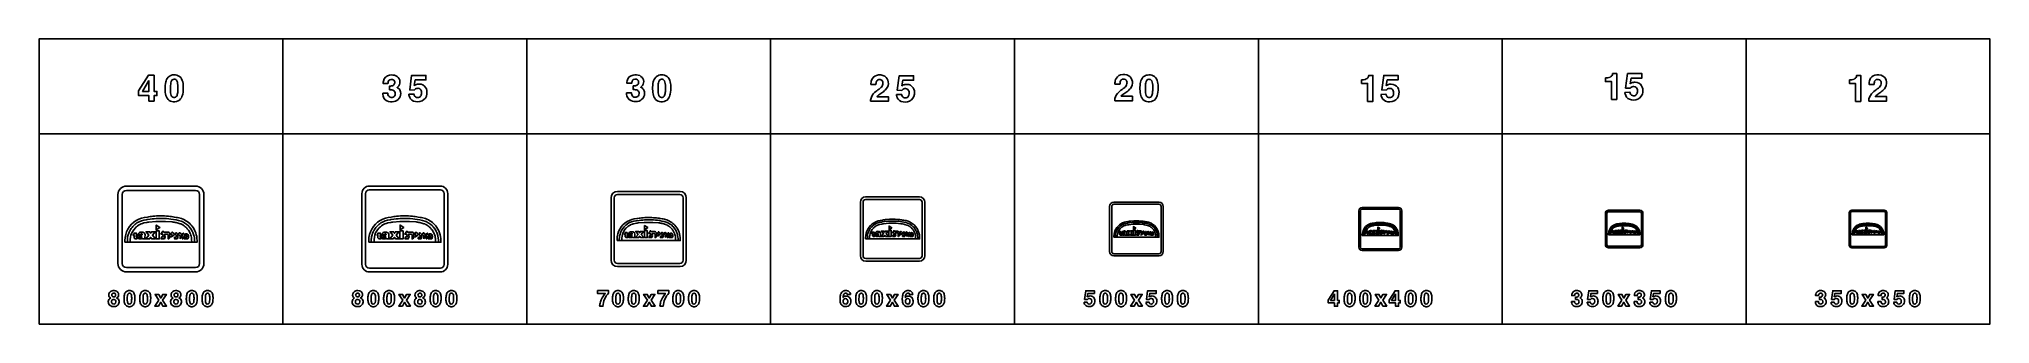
# Model space of a CAD drawing. Extents: x 0 to 18160, y 0 to 2655.
import ezdxf

# ---------------------------------------------------------------- set-up
doc = ezdxf.new("R2010")
doc.units = 0
doc.header["$MEASUREMENT"] = 0

msp = doc.modelspace()

# ---------------------------------------------------------------- linework, layer by layer
for points in [[(0, 1770), (2270, 1770), (2270, 2655), (0, 2655)], [(2270, 1770), (4540, 1770), (4540, 2655), (2270, 2655)], [(4540, 1770), (6810, 1770), (6810, 2655), (4540, 2655)], [(6810, 1770), (9080, 1770), (9080, 2655), (6810, 2655)], [(9080, 1770), (11350, 1770), (11350, 2655), (9080, 2655)], [(11350, 1770), (13620, 1770), (13620, 2655), (11350, 2655)], [(13620, 1770), (15890, 1770), (15890, 2655), (13620, 2655)], [(15890, 1770), (18160, 1770), (18160, 2655), (15890, 2655)], [(927.496, 2171.35), (1017.9, 2317.79), (1070.98, 2317.79), (1070.98, 2166.57), (1097.95, 2166.57), (1097.95, 2128.53), (1070.98, 2128.53), (1070.98, 2076.28), (1023.46, 2076.28), (1023.46, 2128.53), (927.496, 2128.53)], [(1023.46, 2269.13), (963.474, 2166.57), (1023.46, 2166.57)], [(0, 0), (2270, 0), (2270, 1770), (0, 1770)], [(2270, 0), (4540, 0), (4540, 1770), (2270, 1770)], [(4540, 0), (6810, 0), (6810, 1770), (4540, 1770)], [(6810, 0), (9080, 0), (9080, 1770), (6810, 1770)], [(9080, 0), (11350, 0), (11350, 1770), (9080, 1770)], [(11350, 0), (13620, 0), (13620, 1770), (11350, 1770)], [(13620, 0), (15890, 0), (15890, 1770), (13620, 1770)], [(15890, 0), (18160, 0), (18160, 1770), (15890, 1770)], [(1090.78, 876.717), (1090.78, 921.627), (1125.72, 899.671)], [(3360.78, 876.717), (3360.78, 921.627), (3395.72, 899.671)], [(5636.31, 877.752), (5636.31, 917.048), (5666.88, 897.837)], [(7911.83, 878.788), (7911.83, 912.47), (7938.04, 896.003)], [(1089.39, 793.11), (1089.39, 867.865), (1119.29, 867.865), (1119.29, 793.11)], [(3359.39, 793.11), (3359.39, 867.865), (3389.29, 867.865), (3389.29, 793.11)], [(5635.09, 804.597), (5635.09, 870.007), (5661.26, 870.007), (5661.26, 804.597)], [(7910.79, 816.083), (7910.79, 872.149), (7933.22, 872.149), (7933.22, 816.083)], [(10186.5, 827.569), (10186.5, 874.291), (10205.2, 874.291), (10205.2, 827.569)], [(10187.4, 879.823), (10187.4, 907.892), (10209.2, 894.169)], [(12462.2, 839.055), (12462.2, 876.433), (12477.1, 876.433), (12477.1, 839.055)], [(12462.9, 880.858), (12462.9, 903.313), (12480.4, 892.336)], [(14735, 844.798), (14735, 877.503), (14748.1, 877.503), (14748.1, 844.798)], [(14735.7, 881.376), (14735.7, 901.024), (14750.9, 891.419)], [(17005, 844.798), (17005, 877.503), (17018.1, 877.503), (17018.1, 844.798)], [(17005.7, 881.376), (17005.7, 901.024), (17020.9, 891.419)], [(1115.2, 221.769), (1080.08, 276.319), (1114.84, 276.319), (1133.11, 242.267), (1151.83, 276.319), (1185.98, 276.319), (1150.44, 222.29), (1186.95, 166.272), (1152.4, 166.272), (1132.54, 202.362), (1112.14, 166.272), (1077.99, 166.272)], [(3385.19, 221.769), (3350.07, 276.319), (3384.84, 276.319), (3403.11, 242.267), (3421.83, 276.319), (3455.97, 276.319), (3420.43, 222.29), (3456.95, 166.271), (3422.4, 166.271), (3402.54, 202.361), (3382.14, 166.271), (3347.99, 166.271)], [(5662.41, 221.387), (5627.29, 275.936), (5662.06, 275.936), (5680.33, 241.884), (5699.05, 275.936), (5733.19, 275.936), (5697.65, 221.908), (5734.17, 165.889), (5699.62, 165.889), (5679.76, 201.979), (5659.35, 165.889), (5625.21, 165.889)], [(7925.79, 221.523), (7890.67, 276.072), (7925.43, 276.072), (7943.7, 242.02), (7962.42, 276.072), (7996.57, 276.072), (7961.03, 222.044), (7997.54, 166.025), (7962.99, 166.025), (7943.13, 202.115), (7922.73, 166.025), (7888.58, 166.025)], [(10198.2, 221.797), (10163.1, 276.346), (10197.9, 276.346), (10216.2, 242.294), (10234.9, 276.346), (10269, 276.346), (10233.5, 222.318), (10270, 166.299), (10235.4, 166.299), (10215.6, 202.389), (10195.2, 166.299), (10161, 166.299)], [(12001, 222.096), (12055.2, 309.963), (12087.1, 309.963), (12087.1, 219.228), (12103.3, 219.228), (12103.3, 196.409), (12087.1, 196.409), (12087.1, 165.058), (12058.6, 165.058), (12058.6, 196.409), (12001, 196.409)], [(12058.6, 280.769), (12022.6, 219.228), (12058.6, 219.228)], [(12472.5, 221.797), (12437.4, 276.346), (12472.2, 276.346), (12490.5, 242.294), (12509.2, 276.346), (12543.3, 276.346), (12507.8, 222.318), (12544.3, 166.299), (12509.7, 166.299), (12489.9, 202.389), (12469.5, 166.299), (12435.3, 166.299)], [(12569, 222.114), (12623.3, 309.981), (12655.1, 309.981), (12655.1, 219.246), (12671.3, 219.246), (12671.3, 196.427), (12655.1, 196.427), (12655.1, 165.076), (12626.6, 165.076), (12626.6, 196.427), (12569, 196.427)], [(12626.6, 280.787), (12590.6, 219.246), (12626.6, 219.246)], [(14734.2, 221.783), (14699.1, 276.332), (14733.9, 276.332), (14752.1, 242.28), (14770.8, 276.333), (14805, 276.333), (14769.4, 222.304), (14806, 166.285), (14771.4, 166.285), (14751.6, 202.375), (14731.2, 166.285), (14697, 166.285)], [(17004.2, 221.783), (16969.1, 276.332), (17003.9, 276.332), (17022.1, 242.28), (17040.8, 276.333), (17075, 276.333), (17039.4, 222.304), (17076, 166.285), (17041.4, 166.285), (17021.6, 202.375), (17001.2, 166.285), (16967, 166.285)]]:
    msp.add_lwpolyline(points, close=True)
for points in [[(1173.29, 2191.65, -0.0563084), (1179.33, 2254.48, -0.130301), (1201.53, 2298.28, -0.174843), (1243.35, 2319.69, -0.147552), (1296.47, 2313.05, -0.192146), (1333.28, 2269.88, -0.0833996), (1342.52, 2212.85, -0.0545507), (1337.51, 2142.08, -0.116773), (1318.43, 2098, -0.221099), (1263.57, 2070.32, -0.162564), (1212.11, 2082.84, -0.174743), (1180.84, 2128.26, -0.0640867), (1173.37, 2186.95)], [(1224.67, 2161.12, 0.0124589), (1225.19, 2154.8, 0.0668192), (1230.8, 2129.4, 0.615362), (1281.7, 2123.79, 0.0726881), (1287.15, 2136.83, 0.0588562), (1291.85, 2174.11, 0.0389037), (1290.23, 2241.09, 0.084671), (1283.64, 2264.43, 0.156013), (1272.18, 2276.6, 0.143208), (1256.47, 2279.56, 0.172584), (1240.71, 2273.36, 0.132565), (1230.76, 2257.8, 0.0498315), (1226.21, 2236.08, 0.0368731)], [(3199.84, 2150.87), (3246.2, 2150.87, 0.0411845), (3248.26, 2135.66, 0.335066), (3278.75, 2110.39, 0.276505), (3310.74, 2124.92, 0.158203), (3316.31, 2145.65, 0.0878221), (3313.34, 2161.57, 0.217575), (3294.82, 2178.43, 0.0882727), (3273.57, 2181.56), (3262.75, 2181.56), (3262.75, 2216.82, 0.0282129), (3282.34, 2217.42, 0.50028), (3309.32, 2262.91, 0.235001), (3290.79, 2277.96, 0.165496), (3265.12, 2275.67, 0.220849), (3250.9, 2259.12, 0.055705), (3248.02, 2240.92), (3203.2, 2240.92, -0.0488003), (3204.97, 2263.51, -0.30773), (3262.59, 2318.01, -0.146685), (3322.07, 2312.08, -0.469869), (3348.61, 2219.31, -0.0891152), (3336.57, 2207.54), (3332.3, 2204.54, -0.0245333), (3343.48, 2198.14, -0.202429), (3365.75, 2161.45, -0.422325), (3303.08, 2072, -0.154301), (3238.98, 2079.19, -0.287878), (3199.96, 2139.89, -0.0143877)], [(3442.43, 2139.57), (3489.39, 2141.35, 0.0452719), (3495.79, 2125.12, 0.0567733), (3500.53, 2118.25, 0.070207), (3504.95, 2114.77, 0.264984), (3540.97, 2112.87, 0.20748), (3558.38, 2135.98, 0.147389), (3557.24, 2174.01, 0.308532), (3527.86, 2195.42, 0.215743), (3498.08, 2185.19, 0.028781), (3492.71, 2178.95), (3450.09, 2180.96), (3467.91, 2315.64), (3601.95, 2315.64), (3601.95, 2273.77), (3501.51, 2273.77), (3492.55, 2221.76, -0.0211252), (3505.46, 2229.3, -0.121371), (3538.8, 2235.15, -0.244671), (3598.59, 2203.2, -0.173069), (3610.16, 2144.07, -0.256779), (3564.98, 2078.08, -0.199585), (3485.44, 2077.01, -0.245625), (3445.16, 2125.91, -0.0170062)], [(5469.08, 2152.29), (5515.45, 2152.29, 0.0411845), (5517.5, 2137.08, 0.335066), (5547.99, 2111.8, 0.276505), (5579.98, 2126.34, 0.158203), (5585.55, 2147.07, 0.0878221), (5582.59, 2162.99, 0.217575), (5564.07, 2179.85, 0.0882727), (5542.82, 2182.97), (5532, 2182.97), (5532, 2218.24, 0.0282129), (5551.59, 2218.83, 0.50028), (5578.56, 2264.33, 0.235001), (5560.04, 2279.38, 0.165496), (5534.37, 2277.09, 0.220849), (5520.15, 2260.54, 0.055705), (5517.27, 2242.33), (5472.44, 2242.33, -0.0488003), (5474.22, 2264.92, -0.30773), (5531.84, 2319.43, -0.146685), (5591.32, 2313.5, -0.469869), (5617.86, 2220.73, -0.0891152), (5605.81, 2208.96), (5601.55, 2205.96, -0.0245333), (5612.72, 2199.56, -0.202429), (5635, 2162.87, -0.422325), (5572.32, 2073.41, -0.154301), (5508.22, 2080.6, -0.287878), (5469.2, 2141.31, -0.0143877)], [(5711.68, 2191.65, -0.0563084), (5717.72, 2254.48, -0.130301), (5739.91, 2298.28, -0.174843), (5781.74, 2319.69, -0.147552), (5834.86, 2313.05, -0.192146), (5871.67, 2269.88, -0.0833996), (5880.91, 2212.85, -0.0545507), (5875.89, 2142.08, -0.116773), (5856.82, 2098, -0.221099), (5801.96, 2070.32, -0.162564), (5750.5, 2082.84, -0.174743), (5719.22, 2128.26, -0.0640867), (5711.76, 2186.95)], [(5763.06, 2161.12, 0.0124589), (5763.57, 2154.8, 0.0668192), (5769.18, 2129.4, 0.615362), (5820.09, 2123.79, 0.0726881), (5825.54, 2136.83, 0.0588562), (5830.24, 2174.11, 0.0389037), (5828.62, 2241.09, 0.084671), (5822.02, 2264.43, 0.156013), (5810.57, 2276.6, 0.143208), (5794.85, 2279.56, 0.172584), (5779.09, 2273.36, 0.132565), (5769.14, 2257.8, 0.0498315), (5764.6, 2236.08, 0.0368731)], [(7741.06, 2074.79, -0.0640343), (7742.32, 2095.72, -0.161687), (7778.14, 2156.27, -0.0283718), (7819.97, 2188.65, 0.0545111), (7840.86, 2206.58, 0.192461), (7855.83, 2246.12, 0.234238), (7842.24, 2272.5, 0.196223), (7816.93, 2277.28, 0.252425), (7795.01, 2260.1, 0.0856617), (7790.86, 2243.08, 0.0202329), (7790.15, 2231.39), (7743.51, 2231.39, -0.0983795), (7749.55, 2272.7, -0.245047), (7795.72, 2315.83, -0.207102), (7872.69, 2307.49, -0.233443), (7905.15, 2255.16, -0.20961), (7886.99, 2190.98, -0.0785124), (7853.06, 2159.51, 0.0107372), (7817.24, 2133.72, 0.0665092), (7801.37, 2117.68), (7905.86, 2117.68), (7905.86, 2074.79)], [(7981.21, 2136.73), (8028.17, 2138.5, 0.0452719), (8034.56, 2122.27, 0.0567733), (8039.3, 2115.4, 0.070207), (8043.73, 2111.92, 0.264984), (8079.74, 2110.03, 0.20748), (8097.16, 2133.13, 0.147389), (8096.02, 2171.17, 0.308532), (8066.63, 2192.57, 0.215743), (8036.85, 2182.34, 0.028781), (8031.48, 2176.1), (7988.87, 2178.12), (8006.68, 2312.79), (8140.72, 2312.79), (8140.72, 2270.93), (8040.29, 2270.93), (8031.33, 2218.92, -0.0211252), (8044.24, 2226.46, -0.121371), (8077.57, 2232.3, -0.244671), (8137.37, 2200.35, -0.173069), (8148.94, 2141.23, -0.256779), (8103.76, 2075.23, -0.199585), (8024.22, 2074.17, -0.245625), (7983.93, 2123.06, -0.0170062)], [(10012.9, 2078.85, -0.0640343), (10014.2, 2099.78, -0.161687), (10050, 2160.33, -0.0283718), (10091.8, 2192.71, 0.0545111), (10112.7, 2210.64, 0.192461), (10127.7, 2250.18, 0.234238), (10114.1, 2276.56, 0.196223), (10088.8, 2281.34, 0.252425), (10066.8, 2264.16, 0.0856617), (10062.7, 2247.14, 0.0202329), (10062, 2235.45), (10015.3, 2235.45, -0.0983795), (10021.4, 2276.76, -0.245047), (10067.6, 2319.89, -0.207102), (10144.5, 2311.55, -0.233443), (10177, 2259.22, -0.20961), (10158.8, 2195.04, -0.0785124), (10124.9, 2163.57, 0.0107372), (10089.1, 2137.78, 0.0665092), (10073.2, 2121.74), (10177.7, 2121.74), (10177.7, 2078.85)], [(10247.9, 2191.49, -0.0563084), (10253.9, 2254.33, -0.130301), (10276.1, 2298.12, -0.174843), (10317.9, 2319.53, -0.147552), (10371, 2312.9, -0.192146), (10407.8, 2269.73, -0.0833996), (10417.1, 2212.7, -0.0545507), (10412.1, 2141.92, -0.116773), (10393, 2097.85, -0.221099), (10338.1, 2070.16, -0.162564), (10286.7, 2082.68, -0.174743), (10255.4, 2128.1, -0.0640867), (10247.9, 2186.79)], [(10299.2, 2160.96, 0.0124589), (10299.8, 2154.64, 0.0668192), (10305.4, 2129.25, 0.615362), (10356.3, 2123.64, 0.0726881), (10361.7, 2136.67, 0.0588562), (10366.4, 2173.95, 0.0389037), (10364.8, 2240.94, 0.084671), (10358.2, 2264.28, 0.156013), (10346.8, 2276.44, 0.143208), (10331, 2279.4, 0.172584), (10315.3, 2273.2, 0.132565), (10305.3, 2257.64, 0.0498315), (10300.8, 2235.92, 0.0368731)], [(12310.9, 2274.45), (12324.1, 2274.45, 0.0261527), (12330.1, 2275.12, 0.0824327), (12354.9, 2282.34, 0.211118), (12374.9, 2306.08, 0.0230957), (12377.6, 2315.99), (12415.7, 2315.99), (12415.7, 2074.01), (12367.1, 2074.01), (12367.1, 2241.03), (12310.9, 2241.03)], [(12491, 2139), (12538, 2140.78, 0.0452719), (12544.4, 2124.55, 0.0567733), (12549.1, 2117.67, 0.070207), (12553.5, 2114.2, 0.264984), (12589.6, 2112.3, 0.20748), (12607, 2135.41, 0.147389), (12605.8, 2173.44, 0.308532), (12576.4, 2194.85, 0.215743), (12546.7, 2184.62, 0.028781), (12541.3, 2178.38), (12498.7, 2180.39), (12516.5, 2315.07), (12650.5, 2315.07), (12650.5, 2273.2), (12550.1, 2273.2), (12541.1, 2221.19, -0.0211252), (12554.1, 2228.73, -0.121371), (12587.4, 2234.58, -0.244671), (12647.2, 2202.63, -0.173069), (12658.8, 2143.5, -0.256779), (12613.6, 2077.51, -0.199585), (12534, 2076.44, -0.245625), (12493.7, 2125.34, -0.0170062)], [(14580.9, 2291.94), (14594, 2291.94, 0.0261527), (14600.1, 2292.61, 0.0824327), (14624.9, 2299.84, 0.211118), (14644.9, 2323.58, 0.0230957), (14647.6, 2333.49), (14685.7, 2333.49), (14685.7, 2091.51), (14637.1, 2091.51), (14637.1, 2258.53), (14580.9, 2258.53)], [(14761, 2156.5), (14808, 2158.28, 0.0452719), (14814.4, 2142.04, 0.0567733), (14819.1, 2135.17, 0.070207), (14823.5, 2131.7, 0.264984), (14859.6, 2129.8, 0.20748), (14877, 2152.9, 0.147389), (14875.8, 2190.94, 0.308532), (14846.4, 2212.34, 0.215743), (14816.7, 2202.11, 0.028781), (14811.3, 2195.87), (14768.7, 2197.89), (14786.5, 2332.56), (14920.5, 2332.56), (14920.5, 2290.7), (14820.1, 2290.7), (14811.1, 2238.69, -0.0211252), (14824, 2246.23, -0.121371), (14857.4, 2252.08, -0.244671), (14917.2, 2220.12, -0.173069), (14928.7, 2161, -0.256779), (14883.6, 2095.01, -0.199585), (14804, 2093.94, -0.245625), (14763.7, 2142.83, -0.0170062)], [(16852.4, 2273.43), (16865.5, 2273.43, 0.0261527), (16871.5, 2274.1, 0.0824327), (16896.4, 2281.32, 0.211118), (16916.4, 2305.06, 0.0230957), (16919, 2314.97), (16957.1, 2314.97), (16957.1, 2072.99), (16908.5, 2072.99), (16908.5, 2240.01), (16852.4, 2240.01)], [(17032.5, 2075.98, -0.0640343), (17033.8, 2096.92, -0.161687), (17069.6, 2157.46, -0.0283718), (17111.4, 2189.85, 0.0545111), (17132.3, 2207.78, 0.192461), (17147.3, 2247.31, 0.234238), (17133.7, 2273.69, 0.196223), (17108.4, 2278.47, 0.252425), (17086.4, 2261.29, 0.0856617), (17082.3, 2244.27, 0.0202329), (17081.6, 2232.58), (17034.9, 2232.58, -0.0983795), (17041, 2273.89, -0.245047), (17087.1, 2317.02, -0.207102), (17164.1, 2308.69, -0.233443), (17196.6, 2256.36, -0.20961), (17178.4, 2192.18, -0.0785124), (17144.5, 2160.7, 0.0107372), (17108.7, 2134.91, 0.0665092), (17092.8, 2118.88), (17197.3, 2118.88), (17197.3, 2075.98)], [(815, 485, -0.414213), (735, 565), (735, 1205, -0.414213), (815, 1285), (1455, 1285, -0.414213), (1535, 1205), (1535, 565, -0.414213), (1455, 485)], [(3075, 485, -0.414213), (3005, 555), (3005, 1215, -0.414213), (3075, 1285), (3735, 1285, -0.414213), (3805, 1215), (3805, 555, -0.414213), (3735, 485)], [(815, 525), (1455, 525, 0.414213), (1495, 565), (1495, 1205, 0.414213), (1455, 1245), (815, 1245, 0.414213), (775, 1205), (775, 565, 0.414213)], [(3075, 520), (3735, 520, 0.414213), (3770, 555), (3770, 1215, 0.414213), (3735, 1250), (3075, 1250, 0.414213), (3040, 1215), (3040, 555, 0.414213)], [(5385, 535, -0.414213), (5325, 595), (5325, 1175, -0.414213), (5385, 1235), (5965, 1235, -0.414213), (6025, 1175), (6025, 595, -0.414213), (5965, 535)], [(5385, 565), (5965, 565, 0.414213), (5995, 595), (5995, 1175, 0.414213), (5965, 1205), (5385, 1205, 0.414213), (5355, 1175), (5355, 595, 0.414213)], [(7695, 585, -0.414213), (7645, 635), (7645, 1135, -0.414213), (7695, 1185), (8195, 1185, -0.414213), (8245, 1135), (8245, 635, -0.414213), (8195, 585)], [(7695, 610), (8195, 610, 0.414213), (8220, 635), (8220, 1135, 0.414213), (8195, 1160), (7695, 1160, 0.414213), (7670, 1135), (7670, 635, 0.414213)], [(10005, 635, -0.414213), (9965, 675), (9965, 1095, -0.414213), (10005, 1135), (10425, 1135, -0.414213), (10465, 1095), (10465, 675, -0.414213), (10425, 635)], [(10005, 655), (10425, 655, 0.414213), (10445, 675), (10445, 1095, 0.414213), (10425, 1115), (10005, 1115, 0.414213), (9985, 1095), (9985, 675, 0.414213)], [(799.307, 762.286), (1470.69, 762.286), (1470.7, 777.603, 0.170556), (1422.96, 913.382, 0.141413), (1327.47, 981.705, 0.0603393), (1276.59, 993.437), (1258.72, 996.534, 0.0188135), (1206.31, 1003.93, 0.0541425), (1058.08, 1003.49, 0.0178528), (1008.38, 996.275, 0.111838), (904.901, 963.661, 0.263622), (799.301, 777.573)], [(1186.22, 981.472), (1208.93, 980.263), (1227.06, 977.732, -0.0401113), (1322.32, 958.501), (1331.97, 954.696, -0.00929328), (1333.27, 954.238), (1352.69, 943.754, -0.0451817), (1358.03, 940.439), (1376, 928.238), (1392.1, 913.254, -0.0103097), (1393.9, 910.991), (1397.89, 906.233), (1412.83, 887.784), (1425.79, 864.783, 0.0254753), (1428.65, 859.571, -0.0325671), (1429.84, 857.324, -0.0189868), (1431.47, 853.286), (1441.05, 825.876, -0.0207247), (1442.71, 820.278), (1445.76, 799.321), (1447.53, 784.899, -0.0150402), (1447.46, 762.273), (1420.99, 762.273), (1420.81, 787.269, 0.0815608), (1413.91, 826.972), (1409.2, 840.296), (1407.52, 843.879), (1400.24, 859.401, 0.0553786), (1391.31, 872.838), (1388.78, 876.214, 0.00994778), (1369.89, 897.487, 0.0556278), (1360.56, 906.713), (1357.9, 908.699, 0.00642937), (1341.93, 920.467, 0.0574168), (1332.21, 926.116, -0.0273158), (1325.24, 929.302, 0.0779345), (1315.18, 933.645), (1312.88, 934.425), (1284.97, 942.794), (1275.36, 944.648, 0.0186226), (1239.4, 950.327), (1178.56, 955.657), (1177.09, 955.701), (1167.59, 955.785), (1089.01, 955.745, 0.00482963), (1087.74, 955.677), (1022.07, 949.172, 0.0298617), (1003.72, 946.325), (976.747, 941.314, 0.0715099), (962.31, 936.797), (949.358, 931.703), (931.264, 922.521), (917.826, 914.064, 0.0198164), (914.818, 911.798, 0.011105), (901.512, 901.08, 0.0256405), (897.06, 896.436), (881.233, 878.109), (863.435, 848.088), (856.094, 826.673), (851.319, 809.14), (849.653, 787.029, 0.0308381), (849.569, 780.751, -0.0150218), (849.631, 777.692), (849.457, 762.273), (824.012, 762.273), (822.381, 775.468), (822.327, 777.022), (823.031, 793.087), (823.707, 799.542), (824.932, 811.522), (830.037, 829.779), (834.707, 844.741), (839.23, 856.005, -0.0604219), (845.094, 868.451, -0.114009), (911.807, 941.887, -0.110602), (997.943, 971.751), (1006.1, 972.902), (1034.03, 976.848, -0.0476247)], [(3069.31, 762.286), (3740.69, 762.286), (3740.7, 777.603, 0.170556), (3692.96, 913.382, 0.141413), (3597.47, 981.705, 0.0603393), (3546.59, 993.437), (3528.72, 996.534, 0.0188135), (3476.31, 1003.93, 0.0541425), (3328.08, 1003.49, 0.0178528), (3278.38, 996.275, 0.111838), (3174.9, 963.661, 0.263622), (3069.3, 777.573)], [(3456.22, 981.472), (3478.93, 980.263), (3497.06, 977.732, -0.0401113), (3592.32, 958.501), (3601.97, 954.696, -0.00929328), (3603.27, 954.238), (3622.69, 943.754, -0.0451817), (3628.03, 940.439), (3646, 928.238), (3662.1, 913.254, -0.0103097), (3663.9, 910.991), (3667.89, 906.233), (3682.83, 887.784), (3695.79, 864.783, 0.0254753), (3698.65, 859.571, -0.0325671), (3699.84, 857.324, -0.0189868), (3701.47, 853.286), (3711.05, 825.876, -0.0207247), (3712.71, 820.278), (3715.76, 799.321), (3717.53, 784.899, -0.0150402), (3717.46, 762.273), (3690.99, 762.273), (3690.81, 787.269, 0.0815608), (3683.91, 826.972), (3679.2, 840.296), (3677.52, 843.879), (3670.24, 859.401, 0.0553786), (3661.31, 872.838), (3658.78, 876.214, 0.00994778), (3639.89, 897.487, 0.0556278), (3630.56, 906.713), (3627.9, 908.699, 0.00642937), (3611.93, 920.467, 0.0574168), (3602.21, 926.116, -0.0273158), (3595.24, 929.302, 0.0779345), (3585.18, 933.645), (3582.88, 934.425), (3554.97, 942.794), (3545.36, 944.648, 0.0186226), (3509.4, 950.327), (3448.56, 955.657), (3447.09, 955.701), (3437.59, 955.785), (3359.01, 955.745, 0.00482963), (3357.74, 955.677), (3292.07, 949.172, 0.0298617), (3273.72, 946.325), (3246.75, 941.314, 0.0715099), (3232.31, 936.797), (3219.36, 931.703), (3201.26, 922.521), (3187.83, 914.064, 0.0198164), (3184.82, 911.798, 0.011105), (3171.51, 901.08, 0.0256405), (3167.06, 896.436), (3151.23, 878.109), (3133.43, 848.088), (3126.09, 826.673), (3121.32, 809.14), (3119.65, 787.029, 0.0308381), (3119.57, 780.751, -0.0150218), (3119.63, 777.692), (3119.46, 762.273), (3094.01, 762.273), (3092.38, 775.468), (3092.33, 777.022), (3093.03, 793.087), (3093.71, 799.542), (3094.93, 811.522), (3100.04, 829.779), (3104.71, 844.741), (3109.23, 856.005, -0.0604219), (3115.09, 868.451, -0.114009), (3181.81, 941.887, -0.110602), (3267.94, 971.751), (3276.1, 972.902), (3304.03, 976.848, -0.0476247)], [(5381.27, 777.625), (5968.73, 777.625), (5968.74, 791.028, 0.170556), (5926.97, 909.834, 0.141413), (5843.41, 969.617, 0.0603393), (5798.89, 979.883), (5783.25, 982.593, 0.0188135), (5737.39, 989.064, 0.0541425), (5607.69, 988.681, 0.0178528), (5564.2, 982.365, 0.111838), (5473.66, 953.828, 0.263622), (5381.26, 791.002)], [(5719.82, 969.413), (5739.69, 968.355), (5755.55, 966.14, -0.0401113), (5838.9, 949.313), (5847.35, 945.984, -0.00929328), (5848.49, 945.583), (5865.48, 936.41, -0.0451817), (5870.15, 933.509), (5885.88, 922.833), (5899.96, 909.722, -0.0103097), (5901.54, 907.742), (5905.03, 903.579), (5918.1, 887.436), (5929.44, 867.31, 0.0254753), (5931.95, 862.749, -0.0325671), (5932.99, 860.783, -0.0189868), (5934.41, 857.25), (5942.79, 833.267, -0.0207247), (5944.24, 828.368), (5946.92, 810.031), (5948.46, 797.411, -0.0150402), (5948.4, 777.614), (5925.24, 777.614), (5925.09, 799.485, 0.0815608), (5919.04, 834.225), (5914.93, 845.884), (5913.45, 849.019), (5907.09, 862.601, 0.0553786), (5899.27, 874.358), (5897.06, 877.313, 0.00994778), (5880.53, 895.926, 0.0556278), (5872.36, 903.998), (5870.04, 905.736, 0.00642937), (5856.06, 916.034, 0.0574168), (5847.56, 920.976, -0.0273158), (5841.46, 923.764, 0.0779345), (5832.65, 927.565), (5830.64, 928.247), (5806.22, 935.569), (5797.81, 937.192, 0.0186226), (5766.35, 942.161), (5713.11, 946.825), (5711.83, 946.863), (5703.52, 946.937), (5634.76, 946.902, 0.00482963), (5633.65, 946.843), (5576.19, 941.15, 0.0298617), (5560.13, 938.659), (5536.53, 934.275, 0.0715099), (5523.9, 930.322), (5512.56, 925.866), (5496.73, 917.831), (5484.97, 910.431, 0.0198164), (5482.34, 908.448, 0.011105), (5470.7, 899.07, 0.0256405), (5466.8, 895.007), (5452.95, 878.971), (5437.38, 852.702), (5430.96, 833.964), (5426.78, 818.622), (5425.32, 799.276, 0.0308381), (5425.25, 793.782, -0.0150218), (5425.3, 791.105), (5425.15, 777.614), (5402.89, 777.614), (5401.46, 789.16), (5401.41, 790.519), (5402.03, 804.576), (5402.62, 810.224), (5403.69, 820.707), (5408.16, 836.682), (5412.24, 849.774), (5416.2, 859.629, -0.0604219), (5421.33, 870.52, -0.114009), (5479.71, 934.776, -0.110602), (5555.08, 960.907), (5562.21, 961.914), (5586.65, 965.367, -0.0476247)], [(7693.23, 792.965), (8196.77, 792.965), (8196.77, 804.452, 0.170556), (8160.97, 906.286, 0.141413), (8089.35, 957.529, 0.0603393), (8051.2, 966.328), (8037.79, 968.651, 0.0188135), (7998.48, 974.198, 0.0541425), (7887.31, 973.869, 0.0178528), (7850.03, 968.456, 0.111838), (7772.43, 943.995, 0.263622), (7693.23, 804.43)], [(7983.41, 957.354), (8000.45, 956.448), (8014.05, 954.549, -0.0401113), (8085.49, 940.125), (8092.72, 937.272, -0.00929328), (8093.7, 936.928), (8108.27, 929.066, -0.0451817), (8112.27, 926.579), (8125.75, 917.428), (8137.83, 906.19, -0.0103097), (8139.18, 904.493), (8142.17, 900.925), (8153.37, 887.088), (8163.09, 869.837, 0.0254753), (8165.24, 865.928, -0.0325671), (8166.13, 864.243, -0.0189868), (8167.35, 861.214), (8174.53, 840.657, -0.0207247), (8175.78, 836.459), (8178.07, 820.741), (8179.4, 809.924, -0.0150402), (8179.34, 792.955), (8159.49, 792.955), (8159.36, 811.702, 0.0815608), (8154.18, 841.479), (8150.65, 851.472), (8149.39, 854.159), (8143.93, 865.801, 0.0553786), (8137.23, 875.878), (8135.34, 878.411, 0.00994778), (8121.17, 894.366, 0.0556278), (8114.17, 901.284), (8112.18, 902.774, 0.00642937), (8100.19, 911.6, 0.0574168), (8092.91, 915.837, -0.0273158), (8087.68, 918.226, 0.0779345), (8080.13, 921.484), (8078.41, 922.069), (8057.48, 928.345), (8050.27, 929.736, 0.0186226), (8023.3, 933.995), (7977.67, 937.993), (7976.57, 938.025), (7969.44, 938.089), (7910.51, 938.059, 0.00482963), (7909.56, 938.008), (7860.3, 933.129, 0.0298617), (7846.54, 930.994), (7826.31, 927.236, 0.0715099), (7815.48, 923.848), (7805.77, 920.028), (7792.2, 913.141), (7782.12, 906.798, 0.0198164), (7779.86, 905.098, 0.011105), (7769.88, 897.06, 0.0256405), (7766.55, 893.577), (7754.67, 879.832), (7741.33, 857.316), (7735.82, 841.255), (7732.24, 828.105), (7730.99, 811.522, 0.0308381), (7730.93, 806.813, -0.0150218), (7730.97, 804.519), (7730.84, 792.955), (7711.76, 792.955), (7710.54, 802.851), (7710.5, 804.017), (7711.02, 816.065), (7711.53, 820.906), (7712.45, 829.892), (7716.28, 843.585), (7719.78, 854.806), (7723.17, 863.254, -0.0604219), (7727.57, 872.588, -0.114009), (7777.61, 927.665, -0.110602), (7842.21, 950.063), (7848.33, 950.926), (7869.27, 953.886, -0.0476247)], [(10005.2, 808.304), (10424.8, 808.304), (10424.8, 817.877, 0.170556), (10395, 902.739, 0.141413), (10335.3, 945.44, 0.0603393), (10303.5, 952.773), (10292.3, 954.709, 0.0188135), (10259.6, 959.331, 0.0541425), (10166.9, 959.058, 0.0178528), (10135.9, 954.547, 0.111838), (10071.2, 934.163, 0.263622), (10005.2, 817.858)], [(10247, 945.295), (10261.2, 944.54), (10272.5, 942.957, -0.0401113), (10332.1, 930.938), (10338.1, 928.56, -0.00929328), (10338.9, 928.274), (10351.1, 921.721, -0.0451817), (10354.4, 919.649), (10365.6, 912.024), (10375.7, 902.659, -0.0103097), (10376.8, 901.244), (10379.3, 898.271), (10388.6, 886.74), (10396.7, 872.364, 0.0254753), (10398.5, 869.107, -0.0325671), (10399.3, 867.702, -0.0189868), (10400.3, 865.179), (10406.3, 848.048, -0.0207247), (10407.3, 844.549), (10409.2, 831.451), (10410.3, 822.437, -0.0150402), (10410.3, 808.296), (10393.7, 808.296), (10393.6, 823.918, 0.0815608), (10389.3, 848.733), (10386.4, 857.06), (10385.3, 859.299), (10380.8, 869.001, 0.0553786), (10375.2, 877.399), (10373.6, 879.509, 0.00994778), (10361.8, 892.805, 0.0556278), (10356, 898.57), (10354.3, 899.812, 0.00642937), (10344.3, 907.167, 0.0574168), (10338.3, 910.697, -0.0273158), (10333.9, 912.689, 0.0779345), (10327.6, 915.403), (10326.2, 915.891), (10308.7, 921.121), (10302.7, 922.28, 0.0186226), (10280.3, 925.829), (10242.2, 929.161), (10241.3, 929.188), (10235.4, 929.241), (10186.3, 929.216, 0.00482963), (10185.5, 929.173), (10144.4, 925.108, 0.0298617), (10133, 923.328), (10116.1, 920.196, 0.0715099), (10107.1, 917.373), (10099, 914.19), (10087.7, 908.451), (10079.3, 903.165, 0.0198164), (10077.4, 901.749, 0.011105), (10069.1, 895.05, 0.0256405), (10066.3, 892.148), (10056.4, 880.693), (10045.3, 861.93), (10040.7, 848.546), (10037.7, 837.587), (10036.7, 823.768, 0.0308381), (10036.6, 819.844, -0.0150218), (10036.6, 817.932), (10036.5, 808.296), (10020.6, 808.296), (10019.6, 816.543), (10019.6, 817.514), (10020, 827.555), (10020.4, 831.589), (10021.2, 839.076), (10024.4, 850.487), (10027.3, 859.838), (10030.1, 866.878, -0.0604219), (10033.8, 874.657, -0.114009), (10075.5, 920.554, -0.110602), (10129.3, 939.219), (10134.4, 939.939), (10151.9, 942.405, -0.0476247)], [(12315, 685, -0.414213), (12285, 715), (12285, 1055, -0.414213), (12315, 1085), (12655, 1085, -0.414213), (12685, 1055), (12685, 715, -0.414213), (12655, 685)], [(12315, 700), (12655, 700, 0.414213), (12670, 715), (12670, 1055, 0.414213), (12655, 1070), (12315, 1070, 0.414213), (12300, 1055), (12300, 715, 0.414213)], [(12317.2, 823.643), (12652.8, 823.643), (12652.8, 831.301, 0.170556), (12629, 899.191, 0.141413), (12581.2, 933.352, 0.0603393), (12555.8, 939.219), (12546.9, 940.767, 0.0188135), (12520.7, 944.465, 0.0541425), (12446.5, 944.246, 0.0178528), (12421.7, 940.637, 0.111838), (12370, 924.33, 0.263622), (12317.2, 831.287)], [(12510.6, 933.236), (12522, 932.632), (12531, 931.366, -0.0401113), (12578.7, 921.75), (12583.5, 919.848, -0.00929328), (12584.1, 919.619), (12593.8, 914.377, -0.0451817), (12596.5, 912.719), (12605.5, 906.619), (12613.6, 899.127, -0.0103097), (12614.5, 897.996), (12616.4, 895.617), (12623.9, 886.392), (12630.4, 874.892, 0.0254753), (12631.8, 872.285, -0.0325671), (12632.4, 871.162, -0.0189868), (12633.2, 869.143), (12638, 855.438, -0.0207247), (12638.9, 852.639), (12640.4, 842.161), (12641.3, 834.949, -0.0150402), (12641.2, 823.637), (12628, 823.637), (12627.9, 836.134, 0.0815608), (12624.5, 855.986), (12622.1, 862.648), (12621.3, 864.439), (12617.6, 872.201, 0.0553786), (12613.2, 878.919), (12611.9, 880.607, 0.00994778), (12602.4, 891.244, 0.0556278), (12597.8, 895.856), (12596.5, 896.849, 0.00642937), (12588.5, 902.734, 0.0574168), (12583.6, 905.558, -0.0273158), (12580.1, 907.151, 0.0779345), (12575.1, 909.323), (12573.9, 909.713), (12560, 913.897), (12555.2, 914.824, 0.0186226), (12537.2, 917.664), (12506.8, 920.329), (12506, 920.35), (12501.3, 920.393), (12462, 920.373, 0.00482963), (12461.4, 920.339), (12428.5, 917.086, 0.0298617), (12419.4, 915.663), (12405.9, 913.157, 0.0715099), (12398.7, 910.899), (12392.2, 908.352), (12383.1, 903.761), (12376.4, 899.532, 0.0198164), (12374.9, 898.399, 0.011105), (12368.3, 893.04, 0.0256405), (12366, 890.718), (12358.1, 881.555), (12349.2, 866.544), (12345.5, 855.837), (12343.2, 847.07), (12342.3, 836.015, 0.0308381), (12342.3, 832.875, -0.0150218), (12342.3, 831.346), (12342.2, 823.637), (12329.5, 823.637), (12328.7, 830.234), (12328.7, 831.011), (12329, 839.044), (12329.4, 842.271), (12330, 848.261), (12332.5, 857.39), (12334.9, 864.871), (12337.1, 870.502, -0.0604219), (12340, 876.726, -0.114009), (12373.4, 913.444, -0.110602), (12416.5, 928.375), (12420.6, 928.951), (12434.5, 930.924, -0.0476247)], [(14610, 710, -0.414213), (14580, 740), (14580, 1030, -0.414213), (14610, 1060), (14900, 1060, -0.414213), (14930, 1030), (14930, 740, -0.414213), (14900, 710)], [(14610, 725), (14900, 725, 0.414213), (14915, 740), (14915, 1030, 0.414213), (14900, 1045), (14610, 1045, 0.414213), (14595, 1030), (14595, 740, 0.414213)], [(14608.1, 831.313), (14901.9, 831.313), (14901.9, 838.014, 0.170556), (14881, 897.417, 0.141413), (14839.2, 927.308, 0.0603393), (14816.9, 932.441), (14809.1, 933.796, 0.0188135), (14786.2, 937.032, 0.0541425), (14721.3, 936.84, 0.0178528), (14699.6, 933.683, 0.111838), (14654.3, 919.414, 0.263622), (14608.1, 838.001)], [(14777.4, 927.206), (14787.3, 926.678), (14795.3, 925.57, -0.0401113), (14837, 917.157), (14841.2, 915.492, -0.00929328), (14841.7, 915.292), (14850.2, 910.705, -0.0451817), (14852.6, 909.254), (14860.4, 903.917), (14867.5, 897.361, -0.0103097), (14868.3, 896.371), (14870, 894.29), (14876.6, 886.218), (14882.2, 876.155, 0.0254753), (14883.5, 873.875, -0.0325671), (14884, 872.892, -0.0189868), (14884.7, 871.125), (14888.9, 859.133, -0.0207247), (14889.6, 856.684), (14891, 847.516), (14891.7, 841.206, -0.0150402), (14891.7, 831.307), (14880.1, 831.307), (14880, 842.243, 0.0815608), (14877, 859.613), (14875, 865.442), (14874.2, 867.009), (14871, 873.801, 0.0553786), (14867.1, 879.679), (14866, 881.156, 0.00994778), (14857.8, 890.463, 0.0556278), (14853.7, 894.499), (14852.5, 895.368, 0.00642937), (14845.5, 900.517, 0.0574168), (14841.3, 902.988, -0.0273158), (14838.2, 904.382, 0.0779345), (14833.8, 906.282), (14832.8, 906.624), (14820.6, 910.285), (14816.4, 911.096, 0.0186226), (14800.7, 913.581), (14774.1, 915.913), (14773.4, 915.932), (14769.3, 915.969), (14734.9, 915.951, 0.00482963), (14734.3, 915.921), (14705.6, 913.075, 0.0298617), (14697.6, 911.83), (14685.8, 909.637, 0.0715099), (14679.4, 907.661), (14673.8, 905.433), (14665.9, 901.416), (14660, 897.715, 0.0198164), (14658.7, 896.724, 0.011105), (14652.8, 892.035, 0.0256405), (14650.9, 890.003), (14644, 881.985), (14636.2, 868.851), (14633, 859.482), (14630.9, 851.811), (14630.2, 842.138, 0.0308381), (14630.1, 839.391, -0.0150218), (14630.2, 838.053), (14630.1, 831.307), (14618.9, 831.307), (14618.2, 837.08), (14618.2, 837.76), (14618.5, 844.788), (14618.8, 847.612), (14619.3, 852.853), (14621.6, 860.841), (14623.6, 867.387), (14625.6, 872.315, -0.0604219), (14628.2, 877.76, -0.114009), (14657.4, 909.888, -0.110602), (14695, 922.954), (14698.6, 923.457), (14710.8, 925.183, -0.0476247)], [(16874, 710, -0.414213), (16850, 734), (16850, 1036, -0.414213), (16874, 1060), (17176, 1060, -0.414213), (17200, 1036), (17200, 734, -0.414213), (17176, 710)], [(16874, 722), (17176, 722, 0.414213), (17188, 734), (17188, 1036, 0.414213), (17176, 1048), (16874, 1048, 0.414213), (16862, 1036), (16862, 734, 0.414213)], [(16878.1, 831.313), (17171.9, 831.313), (17171.9, 838.014, 0.170556), (17151, 897.417, 0.141413), (17109.2, 927.308, 0.0603393), (17086.9, 932.441), (17079.1, 933.796, 0.0188135), (17056.2, 937.032, 0.0541425), (16991.3, 936.84, 0.0178528), (16969.6, 933.683, 0.111838), (16924.3, 919.414, 0.263622), (16878.1, 838.001)], [(17047.4, 927.206), (17057.3, 926.678), (17065.3, 925.57, -0.0401113), (17107, 917.157), (17111.2, 915.492, -0.00929328), (17111.7, 915.292), (17120.2, 910.705, -0.0451817), (17122.6, 909.254), (17130.4, 903.917), (17137.5, 897.361, -0.0103097), (17138.3, 896.371), (17140, 894.29), (17146.6, 886.218), (17152.2, 876.155, 0.0254753), (17153.5, 873.875, -0.0325671), (17154, 872.892, -0.0189868), (17154.7, 871.125), (17158.9, 859.133, -0.0207247), (17159.6, 856.684), (17161, 847.516), (17161.7, 841.206, -0.0150402), (17161.7, 831.307), (17150.1, 831.307), (17150, 842.243, 0.0815608), (17147, 859.613), (17145, 865.442), (17144.2, 867.009), (17141, 873.801, 0.0553786), (17137.1, 879.679), (17136, 881.156, 0.00994778), (17127.8, 890.463, 0.0556278), (17123.7, 894.499), (17122.5, 895.368, 0.00642937), (17115.5, 900.517, 0.0574168), (17111.3, 902.988, -0.0273158), (17108.2, 904.382, 0.0779345), (17103.8, 906.282), (17102.8, 906.624), (17090.6, 910.285), (17086.4, 911.096, 0.0186226), (17070.7, 913.581), (17044.1, 915.913), (17043.4, 915.932), (17039.3, 915.969), (17004.9, 915.951, 0.00482963), (17004.3, 915.921), (16975.6, 913.075, 0.0298617), (16967.6, 911.83), (16955.8, 909.637, 0.0715099), (16949.4, 907.661), (16943.8, 905.433), (16935.9, 901.416), (16930, 897.715, 0.0198164), (16928.7, 896.724, 0.011105), (16922.8, 892.035, 0.0256405), (16920.9, 890.003), (16914, 881.985), (16906.2, 868.851), (16903, 859.482), (16900.9, 851.811), (16900.2, 842.138, 0.0308381), (16900.1, 839.391, -0.0150218), (16900.2, 838.053), (16900.1, 831.307), (16888.9, 831.307), (16888.2, 837.08), (16888.2, 837.76), (16888.5, 844.788), (16888.8, 847.612), (16889.3, 852.853), (16891.6, 860.841), (16893.6, 867.387), (16895.6, 872.315, -0.0604219), (16898.2, 877.76, -0.114009), (16927.4, 909.888, -0.110602), (16965, 922.954), (16968.6, 923.457), (16980.8, 925.183, -0.0476247)], [(913.449, 807.107), (913.449, 807.724), (915.838, 807.713), (915.838, 805.296), (915.838, 798.715, -0.398273), (912.15, 793.119), (910.545, 793.12), (898.452, 793.119, -0.111874), (892.48, 794.244, -0.175872), (885.975, 800.26, -0.136157), (885.287, 804.957), (885.287, 825.236), (877.687, 825.236), (877.687, 834.346), (885.287, 834.346), (885.287, 847.427), (905.605, 847.427), (905.605, 834.346), (914.943, 834.346), (914.943, 825.236), (905.605, 825.236), (905.605, 816.609), (905.73, 809.341, 0.160601), (906.614, 806.975, 0.463382)], [(924.926, 797.702, -0.0967747), (922.225, 800.341, -0.164524), (919.5, 812.851, -0.334343), (934.5, 828.371), (954.1, 831.328, -0.0565197), (955.67, 831.313, 0.0580126), (957.951, 831.313, 0.209314), (959.5, 832.326, 0.192744), (960.301, 836.07, 0.165194), (958.653, 839.652, 0.16499), (956.81, 840.555, 0.0595443), (951.764, 840.771, 0.229572), (947.963, 838.497, -0.02095), (945.318, 835.326), (939.389, 835.228), (921.56, 835.228), (921.619, 839.433, -0.0083336), (922.412, 840.585, -0.254093), (950.56, 856.119, -0.0317652), (965.233, 854.964, -0.0541736), (971.432, 853.515, -0.31296), (986.557, 831.396), (986.326, 805.725, 0.0220169), (986.262, 802.378, 0.112381), (986.645, 800.938, -0.0356084), (988.432, 796.703, 0.0952175), (989.475, 795.584, -0.0198147), (991.293, 794.392, -0.277193), (991.275, 793.244), (986.795, 793.11), (969.043, 793.11), (964.764, 793.218, -0.258822), (963.787, 794.204, -0.0877574), (963.875, 795.964, 0.0368192), (964.094, 797.888, 0.163467), (963.744, 799.13, 0.457905), (961.281, 799.041, -0.0999742), (957.918, 796.756, -0.101867), (946.082, 793.117), (940.707, 793.11, 0.0205106), (935.233, 793.11, -0.208557)], [(955.329, 821.705, -0.0342065), (955.013, 813.309, -0.0701764), (953.72, 808.584, -0.182246), (947.526, 803.065, -0.16101), (937.87, 802.134, -0.202335), (933.042, 805.558, -0.297267), (933.703, 813.844, -0.112212), (936.706, 816.049, -0.0205811), (937.942, 816.569, -0.0427221), (942.913, 817.898, 0.0150827), (948.259, 819.008, 0.0598234), (953.892, 821.034)], [(1030.29, 859.215, -0.108576), (1031.27, 858.561), (1036.6, 847.382, 0.0401614), (1037.3, 846.297, 0.184638), (1038.75, 845.647, 0.184638), (1040.19, 846.297, 0.0401614), (1040.89, 847.382), (1046.22, 858.561, -0.108548), (1047.2, 859.215), (1080.15, 859.215), (1055.61, 827.197), (1083.02, 793.119), (1049.07, 793.119), (1040.61, 806.324, 0.547493), (1036.88, 806.324), (1028.42, 793.119), (994.469, 793.119), (1021.89, 827.197), (997.341, 859.215)], [(1134.36, 793.11, 0.0514418), (1143.12, 811.745), (1158.82, 811.91), (1150.04, 837.914), (1134.23, 838.228), (1153.96, 866.378, -0.191451), (1155.65, 865.514, -0.0763303), (1156.66, 862.966, 0.0535839), (1157.78, 859.795, 0.0546944), (1159.14, 856.832), (1195.08, 856.715), (1199.9, 856.715, -0.207843), (1211.15, 851.497, -0.189366), (1218.43, 832.125), (1218.31, 802.854), (1207.76, 793.11), (1203.26, 793.11, -0.0264421), (1203.3, 794.327), (1203.43, 796.381), (1203.44, 827.534, 0.303844), (1196.92, 837.27), (1169.11, 836.831), (1175.21, 810.918), (1167.28, 793.11)], [(1234.18, 811.556, -0.229151), (1232.73, 811.528, -0.112341), (1232.62, 813.379, -0.0123559), (1233.63, 816.321), (1234.06, 817.991, -0.0481292), (1237.31, 824.558, 0.122018), (1238.89, 830.048, 0.199377), (1237.68, 832.601, -0.0789936), (1224.98, 841.138), (1238.87, 856.362), (1255.84, 842.043, -0.0652374), (1256.94, 840.566, -0.0759991), (1257.56, 838.073, -0.110017), (1257.2, 830.071, -0.162321), (1255.09, 826.966)], [(1284.03, 793.11), (1277.78, 793.11), (1265.87, 793.11), (1259.72, 793.89, -0.111945), (1259.98, 800.004, -0.0106235), (1261.11, 803.931, 0.0415124), (1261.44, 806.475, -0.0800032), (1261.93, 808.677, -0.246552), (1263.49, 809.89), (1279.59, 810.234, 0.0225209), (1279.98, 811.391), (1279.06, 822.622, 0.227662), (1275.42, 828.733, 0.0324103), (1270.78, 831.358, 0.0375462), (1267.98, 832.782, -0.0649898), (1266.17, 833.611, -0.363513), (1265.25, 836.466), (1274.39, 849.341, -0.170762), (1276.32, 849.657, -0.0522487), (1277.66, 849.076, -0.12233), (1290.38, 837.532, -0.0385998), (1293.05, 832.31, -0.104136), (1290.98, 801.66, -0.0231419), (1286.41, 794.546, -0.173901)], [(1312.75, 793.11), (1312.75, 813.201, 0.0992726), (1311.42, 822.001, 0.102967), (1309.4, 824.947, -0.00803077), (1304.72, 830.075, 0.0866947), (1300.71, 833.007, -0.258421), (1299.03, 835.077, -0.119464), (1299.31, 837.113), (1305.91, 848.188, -0.12472), (1307.64, 849.407, -0.205825), (1310.34, 849.04, -0.139728), (1325.21, 835.122), (1323.64, 804.565)], [(1332.95, 793.11, -0.0507785), (1333.42, 794.747), (1334.3, 797.297), (1339.06, 812.219), (1339.81, 814.551), (1340.58, 819.453, 0.170435), (1337.45, 824.808, -0.0255037), (1333.53, 828.498, -0.0504133), (1332.36, 830.086, -0.235571), (1332.38, 831.345), (1343.23, 844.707, -0.103089), (1344.21, 845.377, -0.242419), (1345.56, 845.165, -0.105638), (1350.34, 839.728, -0.0573107), (1352.07, 836.761, -0.0176751), (1353.28, 832.394, 0.037667), (1354.46, 829.852, 0.259604), (1355.88, 829.619, 0.157366), (1357.5, 832.205, -0.0458018), (1358.24, 834.575, -0.40478), (1380.32, 839.024, -0.0987179), (1385.99, 833.588, -0.14397), (1392.26, 815.07, -0.0973084), (1391.37, 807.62, 0.00493513), (1390.5, 802.662, -0.0818362), (1389.5, 800.08, -0.0046505), (1387.71, 796.097, -0.171281), (1385.11, 793.42, -0.0330404), (1383.98, 793.11), (1378.63, 793.11), (1357.14, 793.11), (1352.86, 793.224, -0.306894), (1351.84, 794.219), (1356.68, 807.208, -0.0549868), (1357.84, 807.883), (1374.76, 807.87, 0.0666103), (1377.55, 808.512, 0.191533), (1378.38, 809.845), (1375.42, 821.378, 0.591103), (1357.76, 822.885, 0.0573385), (1350.57, 809.133, -0.0588222), (1339.02, 793.243)], [(3183.45, 807.107), (3183.45, 807.724), (3185.84, 807.713), (3185.84, 805.296), (3185.84, 798.715, -0.398273), (3182.15, 793.119), (3180.55, 793.12), (3168.45, 793.119, -0.111874), (3162.48, 794.244, -0.175872), (3155.97, 800.26, -0.136157), (3155.29, 804.957), (3155.29, 825.236), (3147.69, 825.236), (3147.69, 834.346), (3155.29, 834.346), (3155.29, 847.427), (3175.61, 847.427), (3175.61, 834.346), (3184.94, 834.346), (3184.94, 825.236), (3175.61, 825.236), (3175.61, 816.609), (3175.73, 809.341, 0.160601), (3176.61, 806.975, 0.463382)], [(3194.93, 797.702, -0.0967747), (3192.22, 800.341, -0.164524), (3189.5, 812.851, -0.334343), (3204.5, 828.371), (3224.1, 831.328, -0.0565197), (3225.67, 831.313, 0.0580126), (3227.95, 831.313, 0.209314), (3229.5, 832.326, 0.192744), (3230.3, 836.07, 0.165194), (3228.65, 839.652, 0.16499), (3226.81, 840.555, 0.0595443), (3221.76, 840.771, 0.229572), (3217.96, 838.497, -0.02095), (3215.32, 835.326), (3209.39, 835.228), (3191.56, 835.228), (3191.62, 839.433, -0.0083336), (3192.41, 840.585, -0.254093), (3220.56, 856.119, -0.0317652), (3235.23, 854.964, -0.0541736), (3241.43, 853.515, -0.31296), (3256.56, 831.396), (3256.33, 805.725, 0.0220169), (3256.26, 802.378, 0.112381), (3256.64, 800.938, -0.0356084), (3258.43, 796.703, 0.0952175), (3259.47, 795.584, -0.0198147), (3261.29, 794.392, -0.277193), (3261.28, 793.244), (3256.8, 793.11), (3239.04, 793.11), (3234.76, 793.218, -0.258822), (3233.79, 794.204, -0.0877574), (3233.88, 795.964, 0.0368192), (3234.09, 797.888, 0.163467), (3233.74, 799.13, 0.457905), (3231.28, 799.041, -0.0999742), (3227.92, 796.756, -0.101867), (3216.08, 793.117), (3210.71, 793.11, 0.0205106), (3205.23, 793.11, -0.208557)], [(3225.33, 821.705, -0.0342065), (3225.01, 813.309, -0.0701764), (3223.72, 808.584, -0.182246), (3217.53, 803.065, -0.16101), (3207.87, 802.134, -0.202335), (3203.04, 805.558, -0.297267), (3203.7, 813.844, -0.112212), (3206.71, 816.049, -0.0205811), (3207.94, 816.569, -0.0427221), (3212.91, 817.898, 0.0150827), (3218.26, 819.008, 0.0598234), (3223.89, 821.034)], [(3300.29, 859.215, -0.108576), (3301.27, 858.561), (3306.6, 847.382, 0.0401614), (3307.3, 846.297, 0.184638), (3308.75, 845.647, 0.184638), (3310.19, 846.297, 0.0401614), (3310.89, 847.382), (3316.22, 858.561, -0.108548), (3317.2, 859.215), (3350.15, 859.215), (3325.61, 827.197), (3353.02, 793.119), (3319.07, 793.119), (3310.61, 806.324, 0.547493), (3306.88, 806.324), (3298.42, 793.119), (3264.47, 793.119), (3291.89, 827.197), (3267.34, 859.215)], [(3404.36, 793.11, 0.0514418), (3413.12, 811.745), (3428.82, 811.91), (3420.04, 837.914), (3404.23, 838.228), (3423.96, 866.378, -0.191451), (3425.65, 865.514, -0.0763303), (3426.66, 862.966, 0.0535839), (3427.78, 859.795, 0.0546944), (3429.14, 856.832), (3465.08, 856.715), (3469.9, 856.715, -0.207843), (3481.15, 851.497, -0.189366), (3488.43, 832.125), (3488.31, 802.854), (3477.76, 793.11), (3473.26, 793.11, -0.0264421), (3473.3, 794.327), (3473.43, 796.381), (3473.44, 827.534, 0.303844), (3466.92, 837.27), (3439.11, 836.831), (3445.21, 810.918), (3437.28, 793.11)], [(3504.18, 811.556, -0.229151), (3502.73, 811.528, -0.112341), (3502.62, 813.379, -0.0123559), (3503.63, 816.321), (3504.06, 817.991, -0.0481292), (3507.31, 824.558, 0.122018), (3508.89, 830.048, 0.199377), (3507.68, 832.601, -0.0789936), (3494.98, 841.138), (3508.87, 856.362), (3525.84, 842.043, -0.0652374), (3526.94, 840.566, -0.0759991), (3527.56, 838.073, -0.110017), (3527.2, 830.071, -0.162321), (3525.09, 826.966)], [(3554.03, 793.11), (3547.78, 793.11), (3535.87, 793.11), (3529.72, 793.89, -0.111945), (3529.98, 800.004, -0.0106235), (3531.11, 803.931, 0.0415124), (3531.44, 806.475, -0.0800032), (3531.93, 808.677, -0.246552), (3533.49, 809.89), (3549.59, 810.234, 0.0225209), (3549.98, 811.391), (3549.06, 822.622, 0.227662), (3545.42, 828.733, 0.0324103), (3540.78, 831.358, 0.0375462), (3537.98, 832.782, -0.0649898), (3536.17, 833.611, -0.363513), (3535.25, 836.466), (3544.39, 849.341, -0.170762), (3546.32, 849.657, -0.0522487), (3547.66, 849.076, -0.12233), (3560.38, 837.532, -0.0385998), (3563.05, 832.31, -0.104136), (3560.98, 801.66, -0.0231419), (3556.41, 794.546, -0.173901)], [(3582.75, 793.11), (3582.75, 813.201, 0.0992726), (3581.42, 822.001, 0.102967), (3579.4, 824.947, -0.00803077), (3574.72, 830.075, 0.0866947), (3570.71, 833.007, -0.258421), (3569.03, 835.077, -0.119464), (3569.31, 837.113), (3575.91, 848.188, -0.12472), (3577.64, 849.407, -0.205825), (3580.34, 849.04, -0.139728), (3595.21, 835.122), (3593.64, 804.565)], [(3602.95, 793.11, -0.0507785), (3603.42, 794.747), (3604.3, 797.297), (3609.06, 812.219), (3609.81, 814.551), (3610.58, 819.453, 0.170435), (3607.45, 824.808, -0.0255037), (3603.53, 828.498, -0.0504133), (3602.36, 830.086, -0.235571), (3602.38, 831.345), (3613.23, 844.707, -0.103089), (3614.21, 845.377, -0.242419), (3615.56, 845.165, -0.105638), (3620.34, 839.728, -0.0573107), (3622.07, 836.761, -0.0176751), (3623.28, 832.394, 0.037667), (3624.46, 829.852, 0.259604), (3625.88, 829.619, 0.157366), (3627.5, 832.205, -0.0458018), (3628.24, 834.575, -0.40478), (3650.32, 839.024, -0.0987179), (3655.99, 833.588, -0.14397), (3662.26, 815.07, -0.0973084), (3661.37, 807.62, 0.00493513), (3660.5, 802.662, -0.0818362), (3659.5, 800.08, -0.0046505), (3657.71, 796.097, -0.171281), (3655.11, 793.42, -0.0330404), (3653.98, 793.11), (3648.63, 793.11), (3627.14, 793.11), (3622.86, 793.224, -0.306894), (3621.84, 794.219), (3626.68, 807.208, -0.0549868), (3627.84, 807.883), (3644.76, 807.87, 0.0666103), (3647.55, 808.512, 0.191533), (3648.38, 809.845), (3645.42, 821.378, 0.591103), (3627.76, 822.885, 0.0573385), (3620.57, 809.133, -0.0588222), (3609.02, 793.243)], [(5481.14, 816.844), (5481.14, 817.383), (5483.23, 817.374), (5483.23, 815.259), (5483.23, 809.5, -0.398273), (5480.01, 804.604), (5478.6, 804.605), (5468.02, 804.604, -0.111874), (5462.8, 805.589, -0.175872), (5457.1, 810.853, -0.136157), (5456.5, 814.963), (5456.5, 832.706), (5449.85, 832.706), (5449.85, 840.678), (5456.5, 840.678), (5456.5, 852.124), (5474.28, 852.124), (5474.28, 840.678), (5482.45, 840.678), (5482.45, 832.706), (5474.28, 832.706), (5474.28, 825.158), (5474.39, 818.798, 0.160601), (5475.16, 816.728, 0.463382)], [(5491.19, 808.614, -0.0967747), (5488.82, 810.923, -0.164524), (5486.44, 821.87, -0.334343), (5499.56, 835.45), (5516.71, 838.037, -0.0565197), (5518.09, 838.024, 0.0580126), (5520.08, 838.024, 0.209314), (5521.44, 838.91, 0.192744), (5522.14, 842.186, 0.165194), (5520.7, 845.321, 0.16499), (5519.08, 846.111, 0.0595443), (5514.67, 846.3, 0.229572), (5511.34, 844.31, -0.02095), (5509.03, 841.535), (5503.84, 841.45), (5488.24, 841.45), (5488.29, 845.129, -0.0083336), (5488.99, 846.137, -0.254093), (5513.61, 859.729, -0.0317652), (5526.45, 858.719, -0.0541736), (5531.88, 857.45, -0.31296), (5545.11, 838.096), (5544.91, 815.634, 0.0220169), (5544.85, 812.706, 0.112381), (5545.19, 811.446, -0.0356084), (5546.75, 807.74, 0.0952175), (5547.67, 806.761, -0.0198147), (5549.26, 805.718, -0.277193), (5549.24, 804.713), (5545.32, 804.597), (5529.79, 804.597), (5526.04, 804.691, -0.258822), (5525.19, 805.554, -0.0877574), (5525.27, 807.093, 0.0368192), (5525.46, 808.777, 0.163467), (5525.15, 809.864, 0.457905), (5523, 809.786, -0.0999742), (5520.05, 807.787, -0.101867), (5509.7, 804.602), (5504.99, 804.597, 0.0205106), (5500.2, 804.597, -0.208557)], [(5517.79, 829.618, -0.0342065), (5517.51, 822.271, -0.0701764), (5516.38, 818.137, -0.182246), (5510.96, 813.308, -0.16101), (5502.51, 812.493, -0.202335), (5498.29, 815.489, -0.297267), (5498.86, 822.739, -0.112212), (5501.49, 824.669, -0.0205811), (5502.57, 825.124, -0.0427221), (5506.92, 826.286, 0.0150827), (5511.6, 827.257, 0.0598234), (5516.53, 829.03)], [(5583.38, 862.438, -0.108576), (5584.24, 861.865), (5588.9, 852.085, 0.0401614), (5589.51, 851.135, 0.184638), (5590.78, 850.566, 0.184638), (5592.04, 851.135, 0.0401614), (5592.66, 852.085), (5597.32, 861.865, -0.108548), (5598.18, 862.438), (5627.01, 862.438), (5605.53, 834.422), (5629.52, 804.604), (5599.81, 804.604), (5592.41, 816.158, 0.547493), (5589.15, 816.158), (5581.74, 804.604), (5552.04, 804.604), (5576.03, 834.422), (5554.55, 862.438)], [(5674.44, 804.597, 0.0514418), (5682.11, 820.902), (5695.85, 821.046), (5688.16, 843.8), (5674.33, 844.074), (5691.59, 868.705, -0.191451), (5693.07, 867.95, -0.0763303), (5693.95, 865.721, 0.0535839), (5694.93, 862.946, 0.0546944), (5696.13, 860.353), (5727.57, 860.251), (5731.79, 860.251, -0.207843), (5741.63, 855.685, -0.189366), (5748.01, 838.734), (5747.89, 813.122), (5738.67, 804.597), (5734.73, 804.597, -0.0264421), (5734.76, 805.661), (5734.87, 807.458), (5734.88, 834.717, 0.303844), (5729.18, 843.236), (5704.84, 842.852), (5710.18, 820.178), (5703.25, 804.597)], [(5761.78, 820.736, -0.229151), (5760.52, 820.712, -0.112341), (5760.42, 822.332, -0.0123559), (5761.3, 824.905), (5761.68, 826.367, -0.0481292), (5764.52, 832.113, 0.122018), (5765.9, 836.917, 0.199377), (5764.84, 839.151, -0.0789936), (5753.73, 846.621), (5765.89, 859.942), (5780.74, 847.413, -0.0652374), (5781.7, 846.12, -0.0759991), (5782.24, 843.939, -0.110017), (5781.92, 836.937, -0.162321), (5780.08, 834.22)], [(5805.4, 804.597), (5799.93, 804.597), (5789.51, 804.597), (5784.13, 805.279, -0.111945), (5784.36, 810.628, -0.0106235), (5785.34, 814.065, 0.0415124), (5785.63, 816.291, -0.0800032), (5786.06, 818.218, -0.246552), (5787.43, 819.279), (5801.52, 819.58, 0.0225209), (5801.86, 820.592), (5801.05, 830.419, 0.227662), (5797.87, 835.767, 0.0324103), (5793.8, 838.063, 0.0375462), (5791.36, 839.309, -0.0649898), (5789.77, 840.034, -0.363513), (5788.97, 842.533), (5796.97, 853.798, -0.170762), (5798.65, 854.075, -0.0522487), (5799.82, 853.567, -0.12233), (5810.96, 843.466, -0.0385998), (5813.29, 838.896, -0.104136), (5811.48, 812.078, -0.0231419), (5807.49, 805.852, -0.173901)], [(5830.53, 804.597), (5830.53, 822.176, 0.0992726), (5829.37, 829.876, 0.102967), (5827.6, 832.454, -0.00803077), (5823.51, 836.941, 0.0866947), (5819.99, 839.506, -0.258421), (5818.53, 841.318, -0.119464), (5818.77, 843.098), (5824.55, 852.789, -0.12472), (5826.06, 853.856, -0.205825), (5828.43, 853.535, -0.139728), (5841.44, 841.357), (5840.06, 814.62)], [(5848.21, 804.597, -0.0507785), (5848.62, 806.029), (5849.39, 808.26), (5853.55, 821.317), (5854.21, 823.357), (5854.88, 827.647, 0.170435), (5852.15, 832.332, -0.0255037), (5848.71, 835.561, -0.0504133), (5847.69, 836.95, -0.235571), (5847.7, 838.052), (5857.2, 849.744, -0.103089), (5858.06, 850.33, -0.242419), (5859.24, 850.145, -0.105638), (5863.42, 845.387, -0.0573107), (5864.94, 842.791, -0.0176751), (5866, 838.97, 0.037667), (5867.03, 836.745, 0.259604), (5868.27, 836.542, 0.157366), (5869.69, 838.805, -0.0458018), (5870.34, 840.878, -0.40478), (5889.66, 844.771, -0.0987179), (5894.61, 840.014, -0.14397), (5900.1, 823.812, -0.0973084), (5899.33, 817.292, 0.00493513), (5898.56, 812.954, -0.0818362), (5897.69, 810.695, -0.0046505), (5896.12, 807.21, -0.171281), (5893.84, 804.867, -0.0330404), (5892.86, 804.597), (5888.18, 804.597), (5869.37, 804.597), (5865.63, 804.696, -0.306894), (5864.74, 805.567), (5868.97, 816.932, -0.0549868), (5869.99, 817.522), (5884.79, 817.511, 0.0666103), (5887.23, 818.073, 0.191533), (5887.96, 819.24), (5885.37, 829.331, 0.591103), (5869.92, 830.65, 0.0573385), (5863.62, 818.617, -0.0588222), (5853.52, 804.713)], [(7778.84, 826.581), (7780.63, 827.035), (7780.63, 825.222), (7780.63, 820.286, -0.398273), (7777.86, 816.089), (7776.66, 816.09), (7767.59, 816.089, -0.111874), (7763.11, 816.933, -0.175872), (7758.23, 821.445, -0.136157), (7757.72, 824.968), (7757.72, 840.177), (7752.02, 840.177), (7752.02, 847.01), (7757.72, 847.01), (7757.72, 856.82), (7772.95, 856.82), (7772.95, 847.01), (7779.96, 847.01), (7779.96, 840.177), (7772.95, 840.177), (7772.95, 833.707), (7773.05, 828.256, 0.160601), (7773.71, 826.481, 0.463382)], [(7787.44, 819.527, -0.0967747), (7785.42, 821.506, -0.164524), (7783.38, 830.888, -0.334343), (7794.63, 842.528), (7809.33, 844.746, -0.0565197), (7810.5, 844.735, 0.0580126), (7812.21, 844.735, 0.209314), (7813.38, 845.495, 0.192744), (7813.98, 848.302, 0.165194), (7812.74, 850.989, 0.16499), (7811.36, 851.666, 0.0595443), (7807.57, 851.828, 0.229572), (7804.72, 850.123, -0.02095), (7802.74, 847.744), (7798.29, 847.671), (7784.92, 847.671), (7784.96, 850.824, -0.0083336), (7785.56, 851.689, -0.254093), (7806.67, 863.34, -0.0317652), (7817.67, 862.473, -0.0541736), (7822.32, 861.386, -0.31296), (7833.67, 844.797), (7833.5, 825.544, 0.0220169), (7833.45, 823.033, 0.112381), (7833.73, 821.954, -0.0356084), (7835.07, 818.778, 0.0952175), (7835.86, 817.938, -0.0198147), (7837.22, 817.044, -0.277193), (7837.21, 816.183), (7833.85, 816.083), (7820.53, 816.083), (7817.32, 816.164, -0.258822), (7816.59, 816.903, -0.0877574), (7816.66, 818.223, 0.0368192), (7816.82, 819.666, 0.163467), (7816.56, 820.598, 0.457905), (7814.71, 820.531, -0.0999742), (7812.19, 818.817, -0.101867), (7803.31, 816.088), (7799.28, 816.083, 0.0205106), (7795.17, 816.083, -0.208557)], [(7810.25, 837.53, -0.0342065), (7810.01, 831.233, -0.0701764), (7809.04, 827.689, -0.182246), (7804.4, 823.55, -0.16101), (7797.15, 822.851, -0.202335), (7793.53, 825.419, -0.297267), (7794.03, 831.633, -0.112212), (7796.28, 833.288, -0.0205811), (7797.21, 833.678, -0.0427221), (7800.94, 834.674, 0.0150827), (7804.95, 835.506, 0.0598234), (7809.17, 837.026)], [(7866.47, 865.661, -0.108576), (7867.2, 865.17), (7871.2, 856.787, 0.0401614), (7871.72, 855.973, 0.184638), (7872.81, 855.485, 0.184638), (7873.9, 855.973, 0.0401614), (7874.42, 856.787), (7878.41, 865.17, -0.108548), (7879.15, 865.661), (7903.86, 865.661), (7885.45, 841.648), (7906.01, 816.089), (7880.55, 816.089), (7874.21, 825.993, 0.547493), (7871.41, 825.993), (7865.07, 816.089), (7839.6, 816.089), (7860.17, 841.648), (7841.76, 865.661)], [(7944.52, 816.083, 0.0514418), (7951.09, 830.059), (7962.87, 830.183), (7956.28, 849.685), (7944.42, 849.921), (7959.22, 871.033, -0.191451), (7960.49, 870.386, -0.0763303), (7961.24, 868.475, 0.0535839), (7962.09, 866.097, 0.0546944), (7963.11, 863.874), (7990.06, 863.787), (7993.68, 863.787, -0.207843), (8002.11, 859.873, -0.189366), (8007.58, 845.344), (8007.48, 823.39), (7999.57, 816.083), (7996.2, 816.083, -0.0264421), (7996.23, 816.995), (7996.32, 818.536), (7996.33, 841.9, 0.303844), (7991.44, 849.202), (7970.58, 848.873), (7975.16, 829.439), (7969.21, 816.083)], [(8019.39, 829.917, -0.229151), (8018.3, 829.896, -0.112341), (8018.22, 831.284, -0.0123559), (8018.97, 833.49), (8019.3, 834.743, -0.0481292), (8021.73, 839.668, 0.122018), (8022.92, 843.786, 0.199377), (8022.01, 845.701, -0.0789936), (8012.49, 852.104), (8022.9, 863.522), (8035.63, 852.782, -0.0652374), (8036.46, 851.674, -0.0759991), (8036.92, 849.805, -0.110017), (8036.65, 843.803, -0.162321), (8035.07, 841.474)], [(8056.77, 816.083), (8052.08, 816.083), (8043.15, 816.083), (8038.54, 816.668, -0.111945), (8038.74, 821.253, -0.0106235), (8039.58, 824.199, 0.0415124), (8039.83, 826.106, -0.0800032), (8040.19, 827.758, -0.246552), (8041.37, 828.668), (8053.44, 828.926, 0.0225209), (8053.74, 829.793), (8053.05, 838.217, 0.227662), (8050.31, 842.8, 0.0324103), (8046.83, 844.768, 0.0375462), (8044.74, 845.837, -0.0649898), (8043.38, 846.458, -0.363513), (8042.69, 848.6), (8049.55, 858.256, -0.170762), (8050.99, 858.493, -0.0522487), (8051.99, 858.057, -0.12233), (8061.54, 849.399, -0.0385998), (8063.53, 845.482, -0.104136), (8061.99, 822.495, -0.0231419), (8058.56, 817.159, -0.173901)], [(8078.31, 816.083), (8078.31, 831.151, 0.0992726), (8077.32, 837.751, 0.102967), (8075.8, 839.961, -0.00803077), (8072.29, 843.806, 0.0866947), (8069.28, 846.005, -0.258421), (8068.02, 847.558, -0.119464), (8068.23, 849.084), (8073.18, 857.391, -0.12472), (8074.48, 858.305, -0.205825), (8076.51, 858.03, -0.139728), (8087.66, 847.592), (8086.48, 824.674)], [(8093.46, 816.083, -0.0507785), (8093.82, 817.31), (8094.48, 819.223), (8098.05, 830.415), (8098.61, 832.163), (8099.19, 835.84, 0.170435), (8096.84, 839.856, -0.0255037), (8093.89, 842.624, -0.0504133), (8093.02, 843.814, -0.235571), (8093.03, 844.759), (8101.17, 854.78, -0.103089), (8101.91, 855.283, -0.242419), (8102.92, 855.124, -0.105638), (8106.51, 851.046, -0.0573107), (8107.8, 848.821, -0.0176751), (8108.71, 845.546, 0.037667), (8109.59, 843.639, 0.259604), (8110.66, 843.465, 0.157366), (8111.87, 845.404, -0.0458018), (8112.43, 847.181, -0.40478), (8128.99, 850.518, -0.0987179), (8133.24, 846.441, -0.14397), (8137.95, 832.553, -0.0973084), (8137.28, 826.965, 0.00493513), (8136.62, 823.246, -0.0818362), (8135.88, 821.31, -0.0046505), (8134.54, 818.323, -0.171281), (8132.58, 816.315, -0.0330404), (8131.74, 816.083), (8127.72, 816.083), (8111.6, 816.083), (8108.39, 816.168, -0.306894), (8107.63, 816.914), (8111.26, 826.656, -0.0549868), (8112.13, 827.162), (8124.82, 827.152, 0.0666103), (8126.91, 827.634, 0.191533), (8127.54, 828.634), (8125.31, 837.284, 0.591103), (8112.07, 838.414, 0.0573385), (8106.68, 828.1, -0.0588222), (8098.01, 816.182)], [(10076.5, 836.317), (10078, 836.696), (10078, 835.185), (10078, 831.072, -0.398273), (10075.7, 827.574), (10074.7, 827.575), (10067.2, 827.574, -0.111874), (10063.4, 828.278, -0.175872), (10059.4, 832.038, -0.136157), (10058.9, 834.973), (10058.9, 847.647), (10054.2, 847.647), (10054.2, 853.341), (10058.9, 853.341), (10058.9, 861.517), (10071.6, 861.517), (10071.6, 853.341), (10077.5, 853.341), (10077.5, 847.647), (10071.6, 847.647), (10071.6, 842.256), (10071.7, 837.713, 0.160601), (10072.3, 836.234, 0.463382)], [(10083.7, 830.439, -0.0967747), (10082, 832.088, -0.164524), (10080.3, 839.907, -0.334343), (10089.7, 849.607), (10101.9, 851.455, -0.0565197), (10102.9, 851.446, 0.0580126), (10104.3, 851.446, 0.209314), (10105.3, 852.079, 0.192744), (10105.8, 854.419, 0.165194), (10104.8, 856.658, 0.16499), (10103.6, 857.222, 0.0595443), (10100.5, 857.357, 0.229572), (10098.1, 855.936, -0.02095), (10096.4, 853.954), (10092.7, 853.893), (10081.6, 853.893), (10081.6, 856.52, -0.0083336), (10082.1, 857.241, -0.254093), (10099.7, 866.95, -0.0317652), (10108.9, 866.228, -0.0541736), (10112.8, 865.322, -0.31296), (10122.2, 851.497), (10122.1, 835.453, 0.0220169), (10122, 833.361, 0.112381), (10122.3, 832.462, -0.0356084), (10123.4, 829.815, 0.0952175), (10124, 829.115, -0.0198147), (10125.2, 828.37, -0.277193), (10125.2, 827.652), (10122.4, 827.569), (10111.3, 827.569), (10108.6, 827.637, -0.258822), (10108, 828.253, -0.0877574), (10108, 829.352, 0.0368192), (10108.2, 830.555, 0.163467), (10108, 831.332, 0.457905), (10106.4, 831.276, -0.0999742), (10104.3, 829.848, -0.101867), (10096.9, 827.573), (10093.6, 827.569, 0.0205106), (10090.1, 827.569, -0.208557)], [(10102.7, 845.441, -0.0342065), (10102.5, 840.194, -0.0701764), (10101.7, 837.24, -0.182246), (10097.8, 833.791, -0.16101), (10091.8, 833.209, -0.202335), (10088.8, 835.349, -0.297267), (10089.2, 840.528, -0.112212), (10091.1, 841.906, -0.0205811), (10091.8, 842.231, -0.0427221), (10094.9, 843.062, 0.0150827), (10098.3, 843.755, 0.0598234), (10101.8, 845.022)], [(10149.6, 868.885, -0.108576), (10150.2, 868.475), (10153.5, 861.489, 0.0401614), (10153.9, 860.811, 0.184638), (10154.8, 860.404, 0.184638), (10155.7, 860.811, 0.0401614), (10156.2, 861.489), (10159.5, 868.475, -0.108548), (10160.1, 868.884), (10180.7, 868.885), (10165.4, 848.873), (10182.5, 827.574), (10161.3, 827.574), (10156, 835.827, 0.547493), (10153.7, 835.827), (10148.4, 827.574), (10127.2, 827.574), (10144.3, 848.873), (10129, 868.885)], [(10214.6, 827.569, 0.0514418), (10220.1, 839.215), (10229.9, 839.319), (10224.4, 855.571), (10214.5, 855.767), (10226.8, 873.361, -0.191451), (10227.9, 872.821, -0.0763303), (10228.5, 871.229, 0.0535839), (10229.2, 869.247, 0.0546944), (10230.1, 867.395), (10252.5, 867.322), (10255.6, 867.322, -0.207843), (10262.6, 864.06, -0.189366), (10267.1, 851.953), (10267.1, 833.659), (10260.5, 827.569), (10257.7, 827.569, -0.0264421), (10257.7, 828.33), (10257.8, 829.613), (10257.8, 849.084, 0.303844), (10253.7, 855.168), (10236.3, 854.894), (10240.1, 838.699), (10235.2, 827.569)], [(10277, 839.098, -0.229151), (10276.1, 839.08, -0.112341), (10276, 840.237, -0.0123559), (10276.6, 842.075), (10276.9, 843.119, -0.0481292), (10278.9, 847.224, 0.122018), (10279.9, 850.655, 0.199377), (10279.2, 852.251, -0.0789936), (10271.2, 857.587), (10279.9, 867.102), (10290.5, 858.152, -0.0652374), (10291.2, 857.228, -0.0759991), (10291.6, 855.67, -0.110017), (10291.4, 850.669, -0.162321), (10290.1, 848.729)], [(10308.1, 827.569), (10304.2, 827.569), (10296.8, 827.569), (10292.9, 828.056, -0.111945), (10293.1, 831.877, -0.0106235), (10293.8, 834.332, 0.0415124), (10294, 835.922, -0.0800032), (10294.3, 837.298, -0.246552), (10295.3, 838.056), (10305.4, 838.272, 0.0225209), (10305.6, 838.994), (10305, 846.014, 0.227662), (10302.8, 849.833, 0.0324103), (10299.9, 851.474, 0.0375462), (10298.1, 852.364, -0.0649898), (10297, 852.882, -0.363513), (10296.4, 854.666), (10302.1, 862.713, -0.170762), (10303.3, 862.911, -0.0522487), (10304.2, 862.548, -0.12233), (10312.1, 855.333, -0.0385998), (10313.8, 852.068, -0.104136), (10312.5, 832.913, -0.0231419), (10309.6, 828.466, -0.173901)], [(10326.1, 827.569), (10326.1, 840.126, 0.0992726), (10325.3, 845.626, 0.102967), (10324, 847.467, -0.00803077), (10321.1, 850.672, 0.0866947), (10318.6, 852.504, -0.258421), (10317.5, 853.799, -0.119464), (10317.7, 855.07), (10321.8, 861.992, -0.12472), (10322.9, 862.754, -0.205825), (10324.6, 862.525, -0.139728), (10333.9, 853.826), (10332.9, 834.728)], [(10338.7, 827.569, -0.0507785), (10339, 828.592), (10339.6, 830.186), (10342.5, 839.512), (10343, 840.969), (10343.5, 844.033, 0.170435), (10341.5, 847.38, -0.0255037), (10339.1, 849.686, -0.0504133), (10338.3, 850.679, -0.235571), (10338.4, 851.466), (10345.1, 859.817, -0.103089), (10345.8, 860.236, -0.242419), (10346.6, 860.103, -0.105638), (10349.6, 856.705, -0.0573107), (10350.7, 854.85, -0.0176751), (10351.4, 852.121, 0.037667), (10352.2, 850.532, 0.259604), (10353, 850.387, 0.157366), (10354.1, 852.003, -0.0458018), (10354.5, 853.485, -0.40478), (10368.3, 856.265, -0.0987179), (10371.9, 852.867, -0.14397), (10375.8, 841.294, -0.0973084), (10375.2, 836.637, 0.00493513), (10374.7, 833.539, -0.0818362), (10374.1, 831.925, -0.0046505), (10372.9, 829.436, -0.171281), (10371.3, 827.762, -0.0330404), (10370.6, 827.569), (10367.3, 827.569), (10353.8, 827.569), (10351.2, 827.64, -0.306894), (10350.5, 828.262), (10353.6, 836.38, -0.0549868), (10354.3, 836.802), (10364.9, 836.794, 0.0666103), (10366.6, 837.195, 0.191533), (10367.1, 838.028), (10365.3, 845.236, 0.591103), (10354.2, 846.178, 0.0573385), (10349.7, 837.583, -0.0588222), (10342.5, 827.652)], [(12374.2, 846.054), (12375.4, 846.357), (12375.4, 845.148), (12375.4, 841.857, -0.398273), (12373.6, 839.06), (12372.8, 839.06), (12366.7, 839.06, -0.111874), (12363.7, 839.622, -0.175872), (12360.5, 842.63, -0.136157), (12360.1, 844.979), (12360.1, 855.118), (12356.3, 855.118), (12356.3, 859.673), (12360.1, 859.673), (12360.1, 866.213), (12370.3, 866.213), (12370.3, 859.673), (12375, 859.673), (12375, 855.118), (12370.3, 855.118), (12370.3, 850.804), (12370.4, 847.171, 0.160601), (12370.8, 845.987, 0.463382)], [(12380, 841.351, -0.0967747), (12378.6, 842.67, -0.164524), (12377.3, 848.926, -0.334343), (12384.8, 856.686), (12394.6, 858.164, -0.0565197), (12395.3, 858.157, 0.0580126), (12396.5, 858.157, 0.209314), (12397.3, 858.663, 0.192744), (12397.7, 860.535, 0.165194), (12396.8, 862.326, 0.16499), (12395.9, 862.778, 0.0595443), (12393.4, 862.886, 0.229572), (12391.5, 861.748, -0.02095), (12390.2, 860.163), (12387.2, 860.114), (12378.3, 860.114), (12378.3, 862.216, -0.0083336), (12378.7, 862.793, -0.254093), (12392.8, 870.56, -0.0317652), (12400.1, 869.982, -0.0541736), (12403.2, 869.257, -0.31296), (12410.8, 858.198), (12410.7, 845.362, 0.0220169), (12410.6, 843.689, 0.112381), (12410.8, 842.969, -0.0356084), (12411.7, 840.852, 0.0952175), (12412.2, 840.292, -0.0198147), (12413.1, 839.696, -0.277193), (12413.1, 839.122), (12410.9, 839.055), (12402, 839.055), (12399.9, 839.109, -0.258822), (12399.4, 839.602, -0.0877574), (12399.4, 840.482, 0.0368192), (12399.5, 841.444, 0.163467), (12399.4, 842.065, 0.457905), (12398.1, 842.021, -0.0999742), (12396.5, 840.878, -0.101867), (12390.5, 839.059), (12387.9, 839.055, 0.0205106), (12385.1, 839.055, -0.208557)], [(12395.2, 853.353, -0.0342065), (12395, 849.155, -0.0701764), (12394.4, 846.792, -0.182246), (12391.3, 844.033, -0.16101), (12386.4, 843.567, -0.202335), (12384, 845.279, -0.297267), (12384.4, 849.422, -0.112212), (12385.9, 850.525, -0.0205811), (12386.5, 850.785, -0.0427221), (12389, 851.45, 0.0150827), (12391.6, 852.004, 0.0598234), (12394.4, 853.017)], [(12432.6, 872.108, -0.108576), (12433.1, 871.78), (12435.8, 866.191, 0.0401614), (12436.1, 865.649, 0.184638), (12436.9, 865.323, 0.184638), (12437.6, 865.649, 0.0401614), (12437.9, 866.191), (12440.6, 871.78, -0.108548), (12441.1, 872.108), (12457.6, 872.108), (12445.3, 856.098), (12459, 839.06), (12442, 839.06), (12437.8, 845.662, 0.547493), (12435.9, 845.662), (12431.7, 839.06), (12414.7, 839.06), (12428.4, 856.098), (12416.2, 872.108)], [(12484.7, 839.055, 0.0514418), (12489.1, 848.372), (12496.9, 848.455), (12492.5, 861.457), (12484.6, 861.614), (12494.5, 875.689, -0.191451), (12495.3, 875.257, -0.0763303), (12495.8, 873.983, 0.0535839), (12496.4, 872.398, 0.0546944), (12497.1, 870.916), (12515, 870.858), (12517.5, 870.858, -0.207843), (12523.1, 868.248, -0.189366), (12526.7, 858.562), (12526.7, 843.927), (12521.4, 839.055), (12519.1, 839.055, -0.0264421), (12519.2, 839.664), (12519.2, 840.691), (12519.2, 856.267, 0.303844), (12516, 861.135), (12502.1, 860.915), (12505.1, 847.959), (12501.1, 839.055)], [(12534.6, 848.278, -0.229151), (12533.9, 848.264, -0.112341), (12533.8, 849.19, -0.0123559), (12534.3, 850.66), (12534.5, 851.496, -0.0481292), (12536.2, 854.779, 0.122018), (12536.9, 857.524, 0.199377), (12536.3, 858.8, -0.0789936), (12530, 863.069), (12536.9, 870.681), (12545.4, 863.522, -0.0652374), (12546, 862.783, -0.0759991), (12546.3, 861.536, -0.110017), (12546.1, 857.535, -0.162321), (12545, 855.983)], [(12559.5, 839.055), (12556.4, 839.055), (12550.4, 839.055), (12547.4, 839.445, -0.111945), (12547.5, 842.502, -0.0106235), (12548.1, 844.466, 0.0415124), (12548.2, 845.738, -0.0800032), (12548.5, 846.839, -0.246552), (12549.2, 847.445), (12557.3, 847.617, 0.0225209), (12557.5, 848.195), (12557, 853.811, 0.227662), (12555.2, 856.867, 0.0324103), (12552.9, 858.179, 0.0375462), (12551.5, 858.891, -0.0649898), (12550.6, 859.305, -0.363513), (12550.1, 860.733), (12554.7, 867.171, -0.170762), (12555.7, 867.328, -0.0522487), (12556.3, 867.038, -0.12233), (12562.7, 861.266, -0.0385998), (12564, 858.655, -0.104136), (12563, 843.33, -0.0231419), (12560.7, 839.773, -0.173901)], [(12573.9, 839.055), (12573.9, 849.101, 0.0992726), (12573.2, 853.501, 0.102967), (12572.2, 854.974, -0.00803077), (12569.9, 857.538, 0.0866947), (12567.9, 859.003, -0.258421), (12567, 860.039, -0.119464), (12567.2, 861.056), (12570.5, 866.594, -0.12472), (12571.3, 867.203, -0.205825), (12572.7, 867.02, -0.139728), (12580.1, 860.061), (12579.3, 844.783)], [(12584, 839.055, -0.0507785), (12584.2, 839.874), (12584.7, 841.149), (12587, 848.61), (12587.4, 849.776), (12587.8, 852.227, 0.170435), (12586.2, 854.904, -0.0255037), (12584.3, 856.749, -0.0504133), (12583.7, 857.543, -0.235571), (12583.7, 858.173), (12589.1, 864.854, -0.103089), (12589.6, 865.189, -0.242419), (12590.3, 865.083, -0.105638), (12592.7, 862.364, -0.0573107), (12593.5, 860.88, -0.0176751), (12594.1, 858.697, 0.037667), (12594.7, 857.426, 0.259604), (12595.4, 857.31, 0.157366), (12596.2, 858.603, -0.0458018), (12596.6, 859.788, -0.40478), (12607.7, 862.012, -0.0987179), (12610.5, 859.294, -0.14397), (12613.6, 850.035, -0.0973084), (12613.2, 846.31, 0.00493513), (12612.7, 843.831, -0.0818362), (12612.3, 842.54, -0.0046505), (12611.4, 840.549, -0.171281), (12610.1, 839.21, -0.0330404), (12609.5, 839.055), (12606.8, 839.055), (12596.1, 839.055), (12593.9, 839.112, -0.306894), (12593.4, 839.61), (12595.8, 846.104, -0.0549868), (12596.4, 846.441), (12604.9, 846.435, 0.0666103), (12606.3, 846.756, 0.191533), (12606.7, 847.423), (12605.2, 853.189, 0.591103), (12596.4, 853.943, 0.0573385), (12592.8, 847.067, -0.0588222), (12587, 839.122)], [(14658.1, 850.922), (14659.1, 851.187), (14659.1, 850.13), (14659.1, 847.25, -0.398273), (14657.5, 844.802), (14656.8, 844.803), (14651.5, 844.802, -0.111874), (14648.9, 845.294, -0.175872), (14646.1, 847.926, -0.136157), (14645.8, 849.981), (14645.8, 858.853), (14642.4, 858.853), (14642.4, 862.839), (14645.8, 862.839), (14645.8, 868.562), (14654.6, 868.562), (14654.6, 862.839), (14658.7, 862.839), (14658.7, 858.853), (14654.6, 858.853), (14654.6, 855.079), (14654.7, 851.899, 0.160601), (14655.1, 850.864, 0.463382)], [(14663.1, 846.807, -0.0967747), (14661.9, 847.962, -0.164524), (14660.7, 853.435, -0.334343), (14667.3, 860.225), (14675.9, 861.518, -0.0565197), (14676.5, 861.512, 0.0580126), (14677.5, 861.512, 0.209314), (14678.2, 861.955, 0.192744), (14678.6, 863.593, 0.165194), (14677.8, 865.16, 0.16499), (14677, 865.555, 0.0595443), (14674.8, 865.65, 0.229572), (14673.2, 864.655, -0.02095), (14672, 863.268), (14669.4, 863.225), (14661.6, 863.225), (14661.6, 865.064, -0.0083336), (14662, 865.569, -0.254093), (14674.3, 872.365, -0.0317652), (14680.7, 871.859, -0.0541736), (14683.4, 871.225, -0.31296), (14690.1, 861.548), (14690, 850.317, 0.0220169), (14689.9, 848.853, 0.112381), (14690.1, 848.223, -0.0356084), (14690.9, 846.37, 0.0952175), (14691.3, 845.881, -0.0198147), (14692.1, 845.359, -0.277193), (14692.1, 844.857), (14690.2, 844.798), (14682.4, 844.798), (14680.5, 844.846, -0.258822), (14680.1, 845.277, -0.0877574), (14680.1, 846.047, 0.0368192), (14680.2, 846.889, 0.163467), (14680.1, 847.432, 0.457905), (14679, 847.393, -0.0999742), (14677.5, 846.393, -0.101867), (14672.3, 844.801), (14670, 844.798, 0.0205106), (14667.6, 844.798, -0.208557)], [(14676.4, 857.309, -0.0342065), (14676.3, 853.636, -0.0701764), (14675.7, 851.568, -0.182246), (14673, 849.154, -0.16101), (14668.8, 848.746, -0.202335), (14666.6, 850.244, -0.297267), (14666.9, 853.869, -0.112212), (14668.2, 854.834, -0.0205811), (14668.8, 855.062, -0.0427221), (14671, 855.643, 0.0150827), (14673.3, 856.129, 0.0598234), (14675.8, 857.015)], [(14709.2, 873.719), (14712, 868.542, 0.0401614), (14712.3, 868.068, 0.184638), (14712.9, 867.783, 0.184638), (14713.5, 868.068, 0.0401614), (14713.8, 868.542), (14716.2, 873.433, -0.108548), (14716.6, 873.719), (14731, 873.719), (14720.3, 859.711), (14732.3, 844.802), (14717.4, 844.802), (14713.7, 850.579, 0.547493), (14712.1, 850.579), (14708.4, 844.802), (14693.5, 844.802), (14705.5, 859.711), (14694.8, 873.719)], [(14754.7, 844.798, 0.0514418), (14758.6, 852.951), (14765.4, 853.023), (14761.6, 864.4), (14754.7, 864.537), (14763.3, 876.853, -0.191451), (14764, 876.475, -0.0763303), (14764.5, 875.36, 0.0535839), (14765, 873.973, 0.0546944), (14765.6, 872.677), (14781.3, 872.626), (14783.4, 872.626, -0.207843), (14788.3, 870.342, -0.189366), (14791.5, 861.867), (14791.4, 849.061), (14786.8, 844.798), (14784.9, 844.798, -0.0264421), (14784.9, 845.331), (14784.9, 846.229), (14784.9, 859.858, 0.303844), (14782.1, 864.118), (14769.9, 863.926), (14772.6, 852.589), (14769.1, 844.798)], [(14798.4, 852.868, -0.229151), (14797.8, 852.856, -0.112341), (14797.7, 853.666, -0.0123559), (14798.1, 854.953), (14798.3, 855.684, -0.0481292), (14799.8, 858.556, 0.122018), (14800.5, 860.958, 0.199377), (14799.9, 862.075, -0.0789936), (14794.4, 865.811), (14800.4, 872.471), (14807.9, 866.206, -0.0652374), (14808.4, 865.56, -0.0759991), (14808.6, 864.469, -0.110017), (14808.5, 860.969, -0.162321), (14807.5, 859.61)], [(14820.2, 844.798), (14817.5, 844.798), (14812.3, 844.798), (14809.6, 845.14, -0.111945), (14809.7, 847.814, -0.0106235), (14810.2, 849.533, 0.0415124), (14810.3, 850.645, -0.0800032), (14810.5, 851.609, -0.246552), (14811.2, 852.139), (14818.3, 852.29, 0.0225209), (14818.4, 852.796), (14818, 857.71, 0.227662), (14816.4, 860.383, 0.0324103), (14814.4, 861.532, 0.0375462), (14813.2, 862.155, -0.0649898), (14812.4, 862.517, -0.363513), (14812, 863.766), (14816, 869.399, -0.170762), (14816.8, 869.537, -0.0522487), (14817.4, 869.283, -0.12233), (14823, 864.233, -0.0385998), (14824.1, 861.948, -0.104136), (14823.2, 848.539, -0.0231419), (14821.2, 845.426, -0.173901)], [(14832.8, 844.798), (14832.8, 853.588, 0.0992726), (14832.2, 857.438, 0.102967), (14831.3, 858.727, -0.00803077), (14829.3, 860.97, 0.0866947), (14827.5, 862.253, -0.258421), (14826.8, 863.159, -0.119464), (14826.9, 864.049), (14829.8, 868.895, -0.12472), (14830.5, 869.428, -0.205825), (14831.7, 869.268, -0.139728), (14838.2, 863.179), (14837.5, 849.81)], [(14841.6, 844.798, -0.0507785), (14841.8, 845.514), (14842.2, 846.63), (14844.3, 853.159), (14844.6, 854.179), (14844.9, 856.323, 0.170435), (14843.6, 858.666, -0.0255037), (14841.9, 860.28, -0.0504133), (14841.3, 860.975, -0.235571), (14841.4, 861.526), (14846.1, 867.372, -0.103089), (14846.5, 867.665, -0.242419), (14847.1, 867.572, -0.105638), (14849.2, 865.194, -0.0573107), (14850, 863.895, -0.0176751), (14850.5, 861.985, 0.037667), (14851, 860.873, 0.259604), (14851.6, 860.771, 0.157366), (14852.3, 861.902, -0.0458018), (14852.7, 862.939, -0.40478), (14862.3, 864.886, -0.0987179), (14864.8, 862.507, -0.14397), (14867.6, 854.406, -0.0973084), (14867.2, 851.146, 0.00493513), (14866.8, 848.977, -0.0818362), (14866.3, 847.848, -0.0046505), (14865.6, 846.105, -0.171281), (14864.2, 844.866), (14861.6, 844.798), (14852.2, 844.798), (14850.3, 844.848, -0.306894), (14849.9, 845.283), (14852, 850.966, -0.0549868), (14852.5, 851.261), (14859.9, 851.256, 0.0666103), (14861.1, 851.537, 0.191533), (14861.5, 852.12), (14860.2, 857.165, 0.591103), (14852.5, 857.825, 0.0573385), (14849.3, 851.808, -0.0588222), (14844.3, 844.856)], [(16928.1, 850.922), (16929.1, 851.187), (16929.1, 850.13), (16929.1, 847.25, -0.398273), (16927.5, 844.802), (16926.8, 844.803), (16921.5, 844.802, -0.111874), (16918.9, 845.294, -0.175872), (16916.1, 847.926, -0.136157), (16915.8, 849.981), (16915.8, 858.853), (16912.4, 858.853), (16912.4, 862.839), (16915.8, 862.839), (16915.8, 868.562), (16924.6, 868.562), (16924.6, 862.839), (16928.7, 862.839), (16928.7, 858.853), (16924.6, 858.853), (16924.6, 855.079), (16924.7, 851.899, 0.160601), (16925.1, 850.864, 0.463382)], [(16933.1, 846.807, -0.0967747), (16931.9, 847.962, -0.164524), (16930.7, 853.435, -0.334343), (16937.3, 860.225), (16945.9, 861.518, -0.0565197), (16946.5, 861.512, 0.0580126), (16947.5, 861.512, 0.209314), (16948.2, 861.955, 0.192744), (16948.6, 863.593, 0.165194), (16947.8, 865.16, 0.16499), (16947, 865.555, 0.0595443), (16944.8, 865.65, 0.229572), (16943.2, 864.655, -0.02095), (16942, 863.268), (16939.4, 863.225), (16931.6, 863.225), (16931.6, 865.064, -0.0083336), (16932, 865.569, -0.254093), (16944.3, 872.365, -0.0317652), (16950.7, 871.859, -0.0541736), (16953.4, 871.225, -0.31296), (16960.1, 861.548), (16960, 850.317, 0.0220169), (16959.9, 848.853, 0.112381), (16960.1, 848.223, -0.0356084), (16960.9, 846.37, 0.0952175), (16961.3, 845.881, -0.0198147), (16962.1, 845.359, -0.277193), (16962.1, 844.857), (16960.2, 844.798), (16952.4, 844.798), (16950.5, 844.846, -0.258822), (16950.1, 845.277, -0.0877574), (16950.1, 846.047, 0.0368192), (16950.2, 846.889, 0.163467), (16950.1, 847.432, 0.457905), (16949, 847.393, -0.0999742), (16947.5, 846.393, -0.101867), (16942.3, 844.801), (16940, 844.798, 0.0205106), (16937.6, 844.798, -0.208557)], [(16946.4, 857.309, -0.0342065), (16946.3, 853.636, -0.0701764), (16945.7, 851.568, -0.182246), (16943, 849.154, -0.16101), (16938.8, 848.746, -0.202335), (16936.6, 850.244, -0.297267), (16936.9, 853.869, -0.112212), (16938.2, 854.834, -0.0205811), (16938.8, 855.062, -0.0427221), (16941, 855.643, 0.0150827), (16943.3, 856.129, 0.0598234), (16945.8, 857.015)], [(16979.2, 873.719), (16982, 868.542, 0.0401614), (16982.3, 868.068, 0.184638), (16982.9, 867.783, 0.184638), (16983.5, 868.068, 0.0401614), (16983.8, 868.542), (16986.2, 873.433, -0.108548), (16986.6, 873.719), (17001, 873.719), (16990.3, 859.711), (17002.3, 844.802), (16987.4, 844.802), (16983.7, 850.579, 0.547493), (16982.1, 850.579), (16978.4, 844.802), (16963.5, 844.802), (16975.5, 859.711), (16964.8, 873.719)], [(17024.7, 844.798, 0.0514418), (17028.6, 852.951), (17035.4, 853.023), (17031.6, 864.4), (17024.7, 864.537), (17033.3, 876.853, -0.191451), (17034, 876.475, -0.0763303), (17034.5, 875.36, 0.0535839), (17035, 873.973, 0.0546944), (17035.6, 872.677), (17051.3, 872.626), (17053.4, 872.626, -0.207843), (17058.3, 870.342, -0.189366), (17061.5, 861.867), (17061.4, 849.061), (17056.8, 844.798), (17054.9, 844.798, -0.0264421), (17054.9, 845.331), (17054.9, 846.229), (17054.9, 859.858, 0.303844), (17052.1, 864.118), (17039.9, 863.926), (17042.6, 852.589), (17039.1, 844.798)], [(17068.4, 852.868, -0.229151), (17067.8, 852.856, -0.112341), (17067.7, 853.666, -0.0123559), (17068.2, 854.953), (17068.3, 855.684, -0.0481292), (17069.8, 858.556, 0.122018), (17070.5, 860.958, 0.199377), (17069.9, 862.075, -0.0789936), (17064.4, 865.811), (17070.4, 872.471), (17077.9, 866.206, -0.0652374), (17078.4, 865.56, -0.0759991), (17078.6, 864.469, -0.110017), (17078.5, 860.969, -0.162321), (17077.5, 859.61)], [(17090.2, 844.798), (17087.5, 844.798), (17082.3, 844.798), (17079.6, 845.14, -0.111945), (17079.7, 847.814, -0.0106235), (17080.2, 849.533, 0.0415124), (17080.3, 850.645, -0.0800032), (17080.5, 851.609, -0.246552), (17081.2, 852.139), (17088.3, 852.29, 0.0225209), (17088.4, 852.796), (17088, 857.71, 0.227662), (17086.4, 860.383, 0.0324103), (17084.4, 861.532, 0.0375462), (17083.2, 862.155, -0.0649898), (17082.4, 862.517, -0.363513), (17082, 863.766), (17086, 869.399, -0.170762), (17086.8, 869.537, -0.0522487), (17087.4, 869.283, -0.12233), (17093, 864.233, -0.0385998), (17094.1, 861.948, -0.104136), (17093.2, 848.539, -0.0231419), (17091.2, 845.426, -0.173901)], [(17102.8, 844.798), (17102.8, 853.588, 0.0992726), (17102.2, 857.438, 0.102967), (17101.3, 858.727, -0.00803077), (17099.3, 860.97, 0.0866947), (17097.5, 862.253, -0.258421), (17096.8, 863.159, -0.119464), (17096.9, 864.049), (17099.8, 868.895, -0.12472), (17100.5, 869.428, -0.205825), (17101.7, 869.268, -0.139728), (17108.2, 863.179), (17107.5, 849.81)], [(17111.6, 844.798, -0.0507785), (17111.8, 845.514), (17112.2, 846.63), (17114.3, 853.159), (17114.6, 854.179), (17114.9, 856.323, 0.170435), (17113.6, 858.666, -0.0255037), (17111.9, 860.28, -0.0504133), (17111.3, 860.975, -0.235571), (17111.4, 861.526), (17116.1, 867.372, -0.103089), (17116.5, 867.665, -0.242419), (17117.1, 867.572, -0.105638), (17119.2, 865.194, -0.0573107), (17120, 863.895, -0.0176751), (17120.5, 861.985, 0.037667), (17121, 860.873, 0.259604), (17121.6, 860.771, 0.157366), (17122.3, 861.902, -0.0458018), (17122.7, 862.939, -0.40478), (17132.3, 864.886, -0.0987179), (17134.8, 862.507, -0.14397), (17137.6, 854.406, -0.0973084), (17137.2, 851.146, 0.00493513), (17136.8, 848.977, -0.0818362), (17136.3, 847.848, -0.0046505), (17135.6, 846.105, -0.171281), (17134.2, 844.866), (17131.6, 844.798), (17122.2, 844.798), (17120.3, 844.848, -0.306894), (17119.9, 845.283), (17122, 850.966, -0.0549868), (17122.5, 851.261), (17129.9, 851.256, 0.0666103), (17131.1, 851.537, 0.191533), (17131.5, 852.12), (17130.2, 857.165, 0.591103), (17122.5, 857.825, 0.0573385), (17119.3, 851.808, -0.0588222), (17114.3, 844.856)], [(667.968, 242.323, -0.0382282), (664.485, 243.627, -0.270406), (649.106, 267.703, -0.377372), (679.437, 309.622, -0.15371), (717.921, 307.513, -0.416366), (738.324, 258.058, -0.173733), (723.774, 243.674), (722.328, 242.987, -0.0479914), (731.997, 238.034, -0.173856), (743.608, 221.873, -0.440125), (712.542, 164.243, -0.184), (667.115, 168.106, -0.410286), (649.627, 226.897, -0.151435), (664.035, 240.357)], [(674.84, 207.087, 0.0490068), (675.765, 200.381, 0.121824), (679.864, 191.992, 0.229649), (696.878, 185.641, 0.256774), (712.873, 195.57, 0.178638), (714.674, 215.12, 0.196143), (706.475, 226.186, 0.197496), (689.082, 228.271, 0.222887), (677.163, 219.006, 0.124888)], [(677.305, 267.821, 0.0587981), (678.182, 263.887, 0.18403), (685.267, 254.717, 0.217144), (702.684, 253.485, 0.192437), (710.883, 260.57, 0.157808), (712.542, 273.982, 0.166677), (707.968, 282.821, 0.173614), (695.954, 287.323, 0.2359), (681.001, 280.902, 0.184791)], [(791.138, 234.258, -0.0563084), (794.763, 271.959, -0.130301), (808.081, 298.238, -0.174843), (833.176, 311.082, -0.147552), (865.048, 307.101, -0.192146), (887.133, 281.201, -0.0833996), (892.678, 246.983, -0.0545507), (889.668, 204.518, -0.116773), (878.223, 178.073, -0.221099), (845.308, 161.461, -0.162564), (814.432, 168.973, -0.174743), (795.664, 196.224, -0.0640867), (791.185, 231.438)], [(821.967, 215.94, 0.0124589), (822.275, 212.149, 0.0668192), (825.64, 196.912, 0.615362), (856.185, 193.547, 0.0726881), (859.455, 201.367, 0.0588562), (862.275, 223.736, 0.0389037), (861.304, 263.926, 0.084671), (857.346, 277.93, 0.156013), (850.474, 285.229, 0.143208), (841.043, 287.006, 0.172584), (831.588, 283.286, 0.132565), (825.616, 273.949, 0.0498315), (822.891, 260.916, 0.0368731)], [(937.884, 234.249, -0.0563084), (941.51, 271.95, -0.130301), (954.827, 298.23, -0.174843), (979.922, 311.073, -0.147552), (1011.79, 307.092, -0.192146), (1033.88, 281.192, -0.0833996), (1039.42, 246.974, -0.0545507), (1036.41, 204.509, -0.116773), (1024.97, 178.064, -0.221099), (992.055, 161.452, -0.162564), (961.178, 168.964, -0.174743), (942.41, 196.215, -0.0640867), (937.931, 231.429)], [(968.713, 215.931, 0.0124589), (969.021, 212.14, 0.0668192), (972.386, 196.903, 0.615362), (1002.93, 193.538, 0.0726881), (1006.2, 201.358, 0.0588562), (1009.02, 223.727, 0.0389037), (1008.05, 263.917, 0.084671), (1004.09, 277.922, 0.156013), (997.22, 285.22, 0.143208), (987.789, 286.997, 0.172584), (978.334, 283.277, 0.132565), (972.363, 273.94, 0.0498315), (969.637, 260.907, 0.0368731)], [(1248.01, 242.296, -0.0382282), (1244.53, 243.599, -0.270406), (1229.15, 267.675, -0.377372), (1259.48, 309.594, -0.15371), (1297.96, 307.485, -0.416366), (1318.36, 258.03, -0.173733), (1303.82, 243.646), (1302.37, 242.959, -0.0479914), (1312.04, 238.007, -0.173856), (1323.65, 221.846, -0.440125), (1292.58, 164.215, -0.184), (1247.16, 168.078, -0.410286), (1229.67, 226.869, -0.151435), (1244.08, 240.329)], [(1254.88, 207.059, 0.0490068), (1255.81, 200.353, 0.121824), (1259.91, 191.964, 0.229649), (1276.92, 185.613, 0.256774), (1292.91, 195.542, 0.178638), (1294.72, 215.092, 0.196143), (1286.52, 226.158, 0.197496), (1269.12, 228.244, 0.222887), (1257.2, 218.978, 0.124888)], [(1257.35, 267.793, 0.0587981), (1258.22, 263.86, 0.18403), (1265.31, 254.689, 0.217144), (1282.73, 253.457, 0.192437), (1290.92, 260.542, 0.157808), (1292.58, 273.955, 0.166677), (1288.01, 282.793, 0.173614), (1276, 287.296, 0.2359), (1261.04, 280.874, 0.184791)], [(1371.18, 234.284, -0.0563084), (1374.8, 271.986, -0.130301), (1388.12, 298.265, -0.174843), (1413.22, 311.109, -0.147552), (1445.09, 307.128, -0.192146), (1467.17, 281.228, -0.0833996), (1472.72, 247.01, -0.0545507), (1469.71, 204.545, -0.116773), (1458.26, 178.1, -0.221099), (1425.35, 161.488, -0.162564), (1394.47, 169, -0.174743), (1375.71, 196.251, -0.0640867), (1371.23, 231.465)], [(1402.01, 215.967, 0.0124589), (1402.32, 212.175, 0.0668192), (1405.68, 196.939, 0.615362), (1436.23, 193.574, 0.0726881), (1439.5, 201.394, 0.0588562), (1442.32, 223.763, 0.0389037), (1441.34, 263.953, 0.084671), (1437.39, 277.957, 0.156013), (1430.52, 285.256, 0.143208), (1421.08, 287.033, 0.172584), (1411.63, 283.313, 0.132565), (1405.66, 273.976, 0.0498315), (1402.93, 260.943, 0.0368731)], [(1517.93, 234.312, -0.0563084), (1521.55, 272.013, -0.130301), (1534.87, 298.293, -0.174843), (1559.96, 311.136, -0.147552), (1591.84, 307.155, -0.192146), (1613.92, 281.255, -0.0833996), (1619.47, 247.037, -0.0545507), (1616.46, 204.573, -0.116773), (1605.01, 178.127, -0.221099), (1572.1, 161.516, -0.162564), (1541.22, 169.028, -0.174743), (1522.45, 196.279, -0.0640867), (1517.97, 231.492)], [(1548.75, 215.994, 0.0124589), (1549.06, 212.203, 0.0668192), (1552.43, 196.966, 0.615362), (1582.97, 193.601, 0.0726881), (1586.24, 201.421, 0.0588562), (1589.06, 223.791, 0.0389037), (1588.09, 263.98, 0.084671), (1584.13, 277.985, 0.156013), (1577.26, 285.283, 0.143208), (1567.83, 287.061, 0.172584), (1558.38, 283.34, 0.132565), (1552.4, 274.004, 0.0498315), (1549.68, 260.971, 0.0368731)], [(2937.96, 242.323, -0.0382282), (2934.48, 243.627, -0.270406), (2919.1, 267.702, -0.377372), (2949.43, 309.622, -0.15371), (2987.91, 307.513, -0.416366), (3008.32, 258.058, -0.173733), (2993.77, 243.674), (2992.32, 242.987, -0.0479914), (3001.99, 238.034, -0.173856), (3013.6, 221.873, -0.440125), (2982.54, 164.243, -0.184), (2937.11, 168.105, -0.410286), (2919.62, 226.897, -0.151435), (2934.03, 240.357)], [(2944.83, 207.086, 0.0490068), (2945.76, 200.38, 0.121824), (2949.86, 191.992, 0.229649), (2966.87, 185.641, 0.256774), (2982.87, 195.57, 0.178638), (2984.67, 215.12, 0.196143), (2976.47, 226.186, 0.197496), (2959.08, 228.271, 0.222887), (2947.16, 219.006, 0.124888)], [(2947.3, 267.821, 0.0587981), (2948.18, 263.887, 0.18403), (2955.26, 254.717, 0.217144), (2972.68, 253.485, 0.192437), (2980.88, 260.57, 0.157808), (2982.54, 273.982, 0.166677), (2977.96, 282.821, 0.173614), (2965.95, 287.323, 0.2359), (2951, 280.902, 0.184791)], [(3061.13, 234.257, -0.0563084), (3064.76, 271.959, -0.130301), (3078.07, 298.238, -0.174843), (3103.17, 311.082, -0.147552), (3135.04, 307.101, -0.192146), (3157.13, 281.2, -0.0833996), (3162.67, 246.982, -0.0545507), (3159.66, 204.518, -0.116773), (3148.22, 178.073, -0.221099), (3115.3, 161.461, -0.162564), (3084.43, 168.973, -0.174743), (3065.66, 196.224, -0.0640867), (3061.18, 231.437)], [(3091.96, 215.94, 0.0124589), (3092.27, 212.148, 0.0668192), (3095.63, 196.911, 0.615362), (3126.18, 193.546, 0.0726881), (3129.45, 201.366, 0.0588562), (3132.27, 223.736, 0.0389037), (3131.3, 263.926, 0.084671), (3127.34, 277.93, 0.156013), (3120.47, 285.229, 0.143208), (3111.04, 287.006, 0.172584), (3101.58, 283.286, 0.132565), (3095.61, 273.949, 0.0498315), (3092.89, 260.916, 0.0368731)], [(3207.88, 234.248, -0.0563084), (3211.5, 271.95, -0.130301), (3224.82, 298.229, -0.174843), (3249.92, 311.073, -0.147552), (3281.79, 307.092, -0.192146), (3303.87, 281.192, -0.0833996), (3309.42, 246.974, -0.0545507), (3306.41, 204.509, -0.116773), (3294.96, 178.064, -0.221099), (3262.05, 161.452, -0.162564), (3231.17, 168.964, -0.174743), (3212.4, 196.215, -0.0640867), (3207.93, 231.428)], [(3238.71, 215.931, 0.0124589), (3239.02, 212.139, 0.0668192), (3242.38, 196.902, 0.615362), (3272.93, 193.537, 0.0726881), (3276.2, 201.357, 0.0588562), (3279.02, 223.727, 0.0389037), (3278.04, 263.917, 0.084671), (3274.09, 277.921, 0.156013), (3267.21, 285.22, 0.143208), (3257.78, 286.997, 0.172584), (3248.33, 283.277, 0.132565), (3242.36, 273.94, 0.0498315), (3239.63, 260.907, 0.0368731)], [(3518, 242.296, -0.0382282), (3514.52, 243.599, -0.270406), (3499.14, 267.675, -0.377372), (3529.47, 309.594, -0.15371), (3567.96, 307.485, -0.416366), (3588.36, 258.03, -0.173733), (3573.81, 243.646), (3572.36, 242.959, -0.0479914), (3582.03, 238.007, -0.173856), (3593.64, 221.845, -0.440125), (3562.58, 164.215, -0.184), (3517.15, 168.078, -0.410286), (3499.66, 226.869, -0.151435), (3514.07, 240.329)], [(3524.88, 207.059, 0.0490068), (3525.8, 200.352, 0.121824), (3529.9, 191.964, 0.229649), (3546.91, 185.613, 0.256774), (3562.91, 195.542, 0.178638), (3564.71, 215.092, 0.196143), (3556.51, 226.158, 0.197496), (3539.12, 228.244, 0.222887), (3527.2, 218.978, 0.124888)], [(3527.34, 267.793, 0.0587981), (3528.22, 263.86, 0.18403), (3535.3, 254.689, 0.217144), (3552.72, 253.457, 0.192437), (3560.92, 260.542, 0.157808), (3562.58, 273.954, 0.166677), (3558, 282.793, 0.173614), (3545.99, 287.296, 0.2359), (3531.04, 280.874, 0.184791)], [(3641.17, 234.284, -0.0563084), (3644.8, 271.986, -0.130301), (3658.12, 298.265, -0.174843), (3683.21, 311.109, -0.147552), (3715.08, 307.128, -0.192146), (3737.17, 281.227, -0.0833996), (3742.71, 247.009, -0.0545507), (3739.7, 204.545, -0.116773), (3728.26, 178.099, -0.221099), (3695.34, 161.488, -0.162564), (3664.47, 169, -0.174743), (3645.7, 196.251, -0.0640867), (3641.22, 231.464)], [(3672, 215.967, 0.0124589), (3672.31, 212.175, 0.0668192), (3675.68, 196.938, 0.615362), (3706.22, 193.573, 0.0726881), (3709.49, 201.393, 0.0588562), (3712.31, 223.763, 0.0389037), (3711.34, 263.953, 0.084671), (3707.38, 277.957, 0.156013), (3700.51, 285.256, 0.143208), (3691.08, 287.033, 0.172584), (3681.62, 283.313, 0.132565), (3675.65, 273.976, 0.0498315), (3672.93, 260.943, 0.0368731)], [(3787.92, 234.312, -0.0563084), (3791.54, 272.013, -0.130301), (3804.86, 298.293, -0.174843), (3829.96, 311.136, -0.147552), (3861.83, 307.155, -0.192146), (3883.91, 281.255, -0.0833996), (3889.46, 247.037, -0.0545507), (3886.45, 204.572, -0.116773), (3875, 178.127, -0.221099), (3842.09, 161.515, -0.162564), (3811.21, 169.027, -0.174743), (3792.45, 196.278, -0.0640867), (3787.97, 231.492)], [(3818.75, 215.994, 0.0124589), (3819.06, 212.203, 0.0668192), (3822.42, 196.966, 0.615362), (3852.97, 193.601, 0.0726881), (3856.24, 201.421, 0.0588562), (3859.06, 223.79, 0.0389037), (3858.09, 263.98, 0.084671), (3854.13, 277.985, 0.156013), (3847.26, 285.283, 0.143208), (3837.82, 287.06, 0.172584), (3828.37, 283.34, 0.132565), (3822.4, 274.004, 0.0498315), (3819.67, 260.97, 0.0368731)], [(5197.97, 311.538), (5301.72, 311.538), (5301.72, 287.747, 0.17337), (5248.52, 165.709), (5218.19, 165.709, -0.0554097), (5224.99, 205.33, -0.10295), (5266.79, 281.111), (5270.2, 285.353), (5197.97, 285.353)], [(5338.35, 233.875, -0.0563084), (5341.98, 271.576, -0.130301), (5355.29, 297.856, -0.174843), (5380.39, 310.699, -0.147552), (5412.26, 306.718, -0.192146), (5434.35, 280.818, -0.0833996), (5439.89, 246.6, -0.0545507), (5436.88, 204.136, -0.116773), (5425.44, 177.69, -0.221099), (5392.52, 161.079, -0.162564), (5361.65, 168.591, -0.174743), (5342.88, 195.842, -0.0640867), (5338.4, 231.055)], [(5369.18, 215.557, 0.0124589), (5369.49, 211.766, 0.0668192), (5372.85, 196.529, 0.615362), (5403.4, 193.164, 0.0726881), (5406.67, 200.984, 0.0588562), (5409.49, 223.354, 0.0389037), (5408.52, 263.543, 0.084671), (5404.56, 277.548, 0.156013), (5397.69, 284.846, 0.143208), (5388.26, 286.624, 0.172584), (5378.8, 282.903, 0.132565), (5372.83, 273.567, 0.0498315), (5370.1, 260.534, 0.0368731)], [(5485.1, 233.866, -0.0563084), (5488.72, 271.567, -0.130301), (5502.04, 297.847, -0.174843), (5527.14, 310.69, -0.147552), (5559.01, 306.709, -0.192146), (5581.09, 280.809, -0.0833996), (5586.64, 246.591, -0.0545507), (5583.63, 204.127, -0.116773), (5572.18, 177.681, -0.221099), (5539.27, 161.07, -0.162564), (5508.39, 168.582, -0.174743), (5489.62, 195.833, -0.0640867), (5485.14, 231.046)], [(5515.93, 215.548, 0.0124589), (5516.23, 211.757, 0.0668192), (5519.6, 196.52, 0.615362), (5550.14, 193.155, 0.0726881), (5553.41, 200.975, 0.0588562), (5556.23, 223.345, 0.0389037), (5555.26, 263.534, 0.084671), (5551.31, 277.539, 0.156013), (5544.43, 284.837, 0.143208), (5535, 286.615, 0.172584), (5525.55, 282.894, 0.132565), (5519.58, 273.558, 0.0498315), (5516.85, 260.525, 0.0368731)], [(5759.16, 311.51), (5862.9, 311.51), (5862.9, 287.719, 0.17337), (5809.7, 165.681), (5779.37, 165.681, -0.0554097), (5786.17, 205.302, -0.10295), (5827.97, 281.084), (5831.39, 285.325), (5759.16, 285.325)], [(5899.54, 233.902, -0.0563084), (5903.16, 271.603, -0.130301), (5916.48, 297.883, -0.174843), (5941.57, 310.726, -0.147552), (5973.45, 306.745, -0.192146), (5995.53, 280.845, -0.0833996), (6001.08, 246.627, -0.0545507), (5998.07, 204.162, -0.116773), (5986.62, 177.717, -0.221099), (5953.71, 161.106, -0.162564), (5922.83, 168.618, -0.174743), (5904.06, 195.869, -0.0640867), (5899.58, 231.082)], [(5930.36, 215.584, 0.0124589), (5930.67, 211.793, 0.0668192), (5934.04, 196.556, 0.615362), (5964.58, 193.191, 0.0726881), (5967.85, 201.011, 0.0588562), (5970.67, 223.381, 0.0389037), (5969.7, 263.57, 0.084671), (5965.74, 277.575, 0.156013), (5958.87, 284.873, 0.143208), (5949.44, 286.651, 0.172584), (5939.99, 282.93, 0.132565), (5934.01, 273.594, 0.0498315), (5931.29, 260.561, 0.0368731)], [(6046.28, 233.929, -0.0563084), (6049.91, 271.631, -0.130301), (6063.22, 297.91, -0.174843), (6088.32, 310.754, -0.147552), (6120.19, 306.773, -0.192146), (6142.28, 280.872, -0.0833996), (6147.82, 246.654, -0.0545507), (6144.81, 204.19, -0.116773), (6133.37, 177.744, -0.221099), (6100.45, 161.133, -0.162564), (6069.58, 168.645, -0.174743), (6050.81, 195.896, -0.0640867), (6046.33, 231.109)], [(6077.11, 215.612, 0.0124589), (6077.42, 211.82, 0.0668192), (6080.78, 196.583, 0.615362), (6111.33, 193.218, 0.0726881), (6114.6, 201.038, 0.0588562), (6117.42, 223.408, 0.0389037), (6116.45, 263.597, 0.084671), (6112.49, 277.602, 0.156013), (6105.62, 284.901, 0.143208), (6096.19, 286.678, 0.172584), (6086.73, 282.958, 0.132565), (6080.76, 273.621, 0.0498315), (6078.04, 260.588, 0.0368731)], [(7553.86, 273.901), (7525.61, 273.901, 0.0333099), (7523.62, 279.233, 0.308433), (7507.89, 287.93, 0.256298), (7491.16, 277.717, 0.0718547), (7486.8, 266.674, 0.0422837), (7483.79, 247.859, -0.0343264), (7495.07, 255.821, -0.198215), (7524.83, 258.546, -0.294049), (7555.09, 226.603, -0.195966), (7547.53, 181.769, -0.251599), (7509.24, 161.911, -0.162734), (7477.67, 171.224, -0.142524), (7461.25, 194.636, -0.0867955), (7455.85, 229.162, -0.0561633), (7459.19, 267.835, -0.143087), (7476.02, 299.778, -0.165016), (7500.4, 311.366, -0.137094), (7531.63, 307.598, -0.238813), (7552.18, 282.1, -0.0169871)], [(7485.38, 212.1, 0.0641861), (7486.63, 201.84, 0.139351), (7492.27, 191.745, 0.240104), (7510.16, 186.129, 0.267924), (7524.24, 196.247, 0.140614), (7527.13, 216.603, 0.112774), (7523.2, 227.693, 0.271024), (7505.59, 236.271, 0.294594), (7487.58, 224.423, 0.0908659)], [(7601.73, 234.02, -0.0563084), (7605.35, 271.721, -0.130301), (7618.67, 298.001, -0.174843), (7643.77, 310.845, -0.147552), (7675.64, 306.864, -0.192146), (7697.72, 280.963, -0.0833996), (7703.27, 246.745, -0.0545507), (7700.26, 204.281, -0.116773), (7688.81, 177.835, -0.221099), (7655.9, 161.224, -0.162564), (7625.02, 168.736, -0.174743), (7606.25, 195.987, -0.0640867), (7601.78, 231.2)], [(7632.56, 215.702, 0.0124589), (7632.86, 211.911, 0.0668192), (7636.23, 196.674, 0.615362), (7666.78, 193.309, 0.0726881), (7670.05, 201.129, 0.0588562), (7672.86, 223.499, 0.0389037), (7671.89, 263.688, 0.084671), (7667.94, 277.693, 0.156013), (7661.06, 284.992, 0.143208), (7651.63, 286.769, 0.172584), (7642.18, 283.049, 0.132565), (7636.21, 273.712, 0.0498315), (7633.48, 260.679, 0.0368731)], [(7748.47, 234.02, -0.0563084), (7752.1, 271.721, -0.130301), (7765.42, 298.001, -0.174843), (7790.51, 310.845, -0.147552), (7822.38, 306.864, -0.192146), (7844.47, 280.963, -0.0833996), (7850.01, 246.745, -0.0545507), (7847, 204.281, -0.116773), (7835.56, 177.835, -0.221099), (7802.64, 161.224, -0.162564), (7771.77, 168.736, -0.174743), (7753, 195.987, -0.0640867), (7748.52, 231.2)], [(7779.3, 215.702, 0.0124589), (7779.61, 211.911, 0.0668192), (7782.98, 196.674, 0.615362), (7813.52, 193.309, 0.0726881), (7816.79, 201.129, 0.0588562), (7819.61, 223.499, 0.0389037), (7818.64, 263.688, 0.084671), (7814.68, 277.693, 0.156013), (7807.81, 284.992, 0.143208), (7798.38, 286.769, 0.172584), (7788.92, 283.049, 0.132565), (7782.95, 273.712, 0.0498315), (7780.23, 260.679, 0.0368731)], [(8133.77, 273.892), (8105.52, 273.892, 0.0333099), (8103.53, 279.224, 0.308433), (8087.8, 287.92, 0.256298), (8071.07, 277.707, 0.0718547), (8066.71, 266.664, 0.0422837), (8063.7, 247.849, -0.0343264), (8074.98, 255.811, -0.198215), (8104.74, 258.536, -0.294049), (8135, 226.593, -0.195966), (8127.44, 181.759, -0.251599), (8089.15, 161.902, -0.162734), (8057.58, 171.214, -0.142524), (8041.16, 194.627, -0.0867955), (8035.76, 229.153, -0.0561633), (8039.1, 267.826, -0.143087), (8055.93, 299.769, -0.165016), (8080.31, 311.356, -0.137094), (8111.54, 307.589, -0.238813), (8132.09, 282.091, -0.0169871)], [(8065.29, 212.091, 0.0641861), (8066.54, 201.83, 0.139351), (8072.18, 191.736, 0.240104), (8090.07, 186.119, 0.267924), (8104.15, 196.238, 0.140614), (8107.04, 216.593, 0.112774), (8103.11, 227.683, 0.271024), (8085.5, 236.262, 0.294594), (8067.49, 224.413, 0.0908659)], [(8181.64, 234.038, -0.0563084), (8185.26, 271.739, -0.130301), (8198.58, 298.019, -0.174843), (8223.68, 310.862, -0.147552), (8255.55, 306.881, -0.192146), (8277.63, 280.981, -0.0833996), (8283.18, 246.763, -0.0545507), (8280.17, 204.298, -0.116773), (8268.72, 177.853, -0.221099), (8235.81, 161.242, -0.162564), (8204.93, 168.754, -0.174743), (8186.16, 196.005, -0.0640867), (8181.69, 231.218)], [(8212.47, 215.72, 0.0124589), (8212.78, 211.929, 0.0668192), (8216.14, 196.692, 0.615362), (8246.69, 193.327, 0.0726881), (8249.96, 201.147, 0.0588562), (8252.78, 223.517, 0.0389037), (8251.8, 263.706, 0.084671), (8247.85, 277.711, 0.156013), (8240.97, 285.009, 0.143208), (8231.54, 286.787, 0.172584), (8222.09, 283.066, 0.132565), (8216.12, 273.73, 0.0498315), (8213.39, 260.697, 0.0368731)], [(8328.38, 234.065, -0.0563084), (8332.01, 271.767, -0.130301), (8345.33, 298.046, -0.174843), (8370.42, 310.89, -0.147552), (8402.29, 306.909, -0.192146), (8424.38, 281.008, -0.0833996), (8429.92, 246.79, -0.0545507), (8426.92, 204.326, -0.116773), (8415.47, 177.88, -0.221099), (8382.55, 161.269, -0.162564), (8351.68, 168.781, -0.174743), (8332.91, 196.032, -0.0640867), (8328.43, 231.245)], [(8359.21, 215.748, 0.0124589), (8359.52, 211.956, 0.0668192), (8362.89, 196.719, 0.615362), (8393.43, 193.354, 0.0726881), (8396.7, 201.174, 0.0588562), (8399.52, 223.544, 0.0389037), (8398.55, 263.733, 0.084671), (8394.59, 277.738, 0.156013), (8387.72, 285.037, 0.143208), (8378.29, 286.814, 0.172584), (8368.84, 283.094, 0.132565), (8362.86, 273.757, 0.0498315), (8360.14, 260.724, 0.0368731)], [(9727.75, 203.882), (9755.92, 204.948, 0.0452719), (9759.76, 195.209, 0.0567733), (9762.6, 191.086, 0.070207), (9765.26, 189, 0.264984), (9786.87, 187.863, 0.20748), (9797.32, 201.726, 0.147389), (9796.63, 224.545, 0.308532), (9779, 237.389, 0.215743), (9761.13, 231.252, 0.028781), (9757.91, 227.507), (9732.34, 228.716), (9743.03, 309.522), (9823.46, 309.522), (9823.46, 284.403), (9763.2, 284.403), (9757.82, 253.195, -0.0211252), (9765.57, 257.721, -0.121371), (9785.57, 261.228, -0.244671), (9821.44, 242.057, -0.173069), (9828.39, 206.583, -0.256779), (9801.28, 166.986, -0.199585), (9753.55, 166.346, -0.245625), (9729.38, 195.683, -0.0170062)], [(9874.18, 234.284, -0.0563084), (9877.8, 271.986, -0.130301), (9891.12, 298.265, -0.174843), (9916.22, 311.109, -0.147552), (9948.09, 307.128, -0.192146), (9970.17, 281.228, -0.0833996), (9975.72, 247.01, -0.0545507), (9972.71, 204.545, -0.116773), (9961.26, 178.1, -0.221099), (9928.35, 161.488, -0.162564), (9897.47, 169, -0.174743), (9878.71, 196.251, -0.0640867), (9874.23, 231.464)], [(9905.01, 215.967, 0.0124589), (9905.32, 212.175, 0.0668192), (9908.68, 196.938, 0.615362), (9939.23, 193.574, 0.0726881), (9942.5, 201.393, 0.0588562), (9945.32, 223.763, 0.0389037), (9944.34, 263.953, 0.084671), (9940.39, 277.957, 0.156013), (9933.52, 285.256, 0.143208), (9924.08, 287.033, 0.172584), (9914.63, 283.313, 0.132565), (9908.66, 273.976, 0.0498315), (9905.93, 260.943, 0.0368731)], [(10020.9, 234.284, -0.0563084), (10024.6, 271.986, -0.130301), (10037.9, 298.265, -0.174843), (10063, 311.109, -0.147552), (10094.8, 307.128, -0.192146), (10116.9, 281.227, -0.0833996), (10122.5, 247.009, -0.0545507), (10119.5, 204.545, -0.116773), (10108, 178.1, -0.221099), (10075.1, 161.488, -0.162564), (10044.2, 169, -0.174743), (10025.5, 196.251, -0.0640867), (10021, 231.465)], [(10051.8, 215.967, 0.0124589), (10052.1, 212.175, 0.0668192), (10055.4, 196.938, 0.615362), (10086, 193.574, 0.0726881), (10089.2, 201.393, 0.0588562), (10092.1, 223.763, 0.0389037), (10091.1, 263.953, 0.084671), (10087.1, 277.957, 0.156013), (10080.3, 285.256, 0.143208), (10070.8, 287.033, 0.172584), (10061.4, 283.313, 0.132565), (10055.4, 273.976, 0.0498315), (10052.7, 260.943, 0.0368731)], [(10303.3, 203.891), (10331.5, 204.957, 0.0452719), (10335.3, 195.218, 0.0567733), (10338.2, 191.095, 0.070207), (10340.8, 189.009, 0.264984), (10362.4, 187.872, 0.20748), (10372.9, 201.735, 0.147389), (10372.2, 224.554, 0.308532), (10354.6, 237.398, 0.215743), (10336.7, 231.261, 0.028781), (10333.5, 227.517), (10307.9, 228.725), (10318.6, 309.531), (10399, 309.531), (10399, 284.412), (10338.8, 284.412), (10333.4, 253.204, -0.0211252), (10341.1, 257.73, -0.121371), (10361.1, 261.237, -0.244671), (10397, 242.066, -0.173069), (10404, 206.592, -0.256779), (10376.8, 166.995, -0.199585), (10329.1, 166.355, -0.245625), (10305, 195.692, -0.0170062)], [(10449.7, 234.285, -0.0563084), (10453.4, 271.986, -0.130301), (10466.7, 298.266, -0.174843), (10491.8, 311.109, -0.147552), (10523.7, 307.128, -0.192146), (10545.7, 281.228, -0.0833996), (10551.3, 247.01, -0.0545507), (10548.3, 204.545, -0.116773), (10536.8, 178.1, -0.221099), (10503.9, 161.488, -0.162564), (10473, 169, -0.174743), (10454.3, 196.251, -0.0640867), (10449.8, 231.465)], [(10480.6, 215.967, 0.0124589), (10480.9, 212.176, 0.0668192), (10484.3, 196.939, 0.615362), (10514.8, 193.574, 0.0726881), (10518.1, 201.394, 0.0588562), (10520.9, 223.763, 0.0389037), (10519.9, 263.953, 0.084671), (10516, 277.958, 0.156013), (10509.1, 285.256, 0.143208), (10499.7, 287.033, 0.172584), (10490.2, 283.313, 0.132565), (10484.2, 273.977, 0.0498315), (10481.5, 260.943, 0.0368731)], [(10596.5, 234.275, -0.0563084), (10600.1, 271.977, -0.130301), (10613.4, 298.256, -0.174843), (10638.5, 311.1, -0.147552), (10670.4, 307.119, -0.192146), (10692.5, 281.219, -0.0833996), (10698, 247.001, -0.0545507), (10695, 204.536, -0.116773), (10683.6, 178.091, -0.221099), (10650.7, 161.479, -0.162564), (10619.8, 168.991, -0.174743), (10601, 196.242, -0.0640867), (10596.5, 231.455)], [(10627.3, 215.958, 0.0124589), (10627.6, 212.166, 0.0668192), (10631, 196.929, 0.615362), (10661.5, 193.565, 0.0726881), (10664.8, 201.384, 0.0588562), (10667.6, 223.754, 0.0389037), (10666.7, 263.944, 0.084671), (10662.7, 277.948, 0.156013), (10655.8, 285.247, 0.143208), (10646.4, 287.024, 0.172584), (10636.9, 283.304, 0.132565), (10631, 273.967, 0.0498315), (10628.2, 260.934, 0.0368731)], [(12148.5, 234.285, -0.0563084), (12152.1, 271.986, -0.130301), (12165.4, 298.266, -0.174843), (12190.5, 311.109, -0.147552), (12222.4, 307.128, -0.192146), (12244.5, 281.228, -0.0833996), (12250, 247.01, -0.0545507), (12247, 204.545, -0.116773), (12235.6, 178.1, -0.221099), (12202.7, 161.489, -0.162564), (12171.8, 169, -0.174743), (12153, 196.252, -0.0640867), (12148.5, 231.465)], [(12179.3, 215.967, 0.0124589), (12179.6, 212.176, 0.0668192), (12183, 196.939, 0.615362), (12213.5, 193.574, 0.0726881), (12216.8, 201.394, 0.0588562), (12219.6, 223.763, 0.0389037), (12218.6, 263.953, 0.084671), (12214.7, 277.958, 0.156013), (12207.8, 285.256, 0.143208), (12198.4, 287.034, 0.172584), (12188.9, 283.313, 0.132565), (12183, 273.977, 0.0498315), (12180.2, 260.943, 0.0368731)], [(12295.2, 234.285, -0.0563084), (12298.9, 271.986, -0.130301), (12312.2, 298.266, -0.174843), (12337.3, 311.109, -0.147552), (12369.1, 307.128, -0.192146), (12391.2, 281.228, -0.0833996), (12396.8, 247.01, -0.0545507), (12393.8, 204.545, -0.116773), (12382.3, 178.1, -0.221099), (12349.4, 161.489, -0.162564), (12318.5, 169.001, -0.174743), (12299.8, 196.252, -0.0640867), (12295.3, 231.465)], [(12326.1, 215.967, 0.0124589), (12326.4, 212.176, 0.0668192), (12329.7, 196.939, 0.615362), (12360.3, 193.574, 0.0726881), (12363.5, 201.394, 0.0588562), (12366.4, 223.763, 0.0389037), (12365.4, 263.953, 0.084671), (12361.4, 277.958, 0.156013), (12354.6, 285.256, 0.143208), (12345.1, 287.034, 0.172584), (12335.7, 283.313, 0.132565), (12329.7, 273.977, 0.0498315), (12327, 260.943, 0.0368731)], [(12716.5, 234.285, -0.0563084), (12720.1, 271.986, -0.130301), (12733.4, 298.265, -0.174843), (12758.5, 311.109, -0.147552), (12790.4, 307.128, -0.192146), (12812.5, 281.228, -0.0833996), (12818, 247.01, -0.0545507), (12815, 204.545, -0.116773), (12803.6, 178.1, -0.221099), (12770.7, 161.488, -0.162564), (12739.8, 169, -0.174743), (12721, 196.251, -0.0640867), (12716.5, 231.465)], [(12747.3, 215.967, 0.0124589), (12747.6, 212.176, 0.0668192), (12751, 196.939, 0.615362), (12781.5, 193.574, 0.0726881), (12784.8, 201.394, 0.0588562), (12787.6, 223.763, 0.0389037), (12786.7, 263.953, 0.084671), (12782.7, 277.957, 0.156013), (12775.8, 285.256, 0.143208), (12766.4, 287.033, 0.172584), (12757, 283.313, 0.132565), (12751, 273.976, 0.0498315), (12748.3, 260.943, 0.0368731)], [(12863.2, 234.275, -0.0563084), (12866.9, 271.977, -0.130301), (12880.2, 298.256, -0.174843), (12905.3, 311.1, -0.147552), (12937.2, 307.119, -0.192146), (12959.2, 281.218, -0.0833996), (12964.8, 247, -0.0545507), (12961.8, 204.536, -0.116773), (12950.3, 178.091, -0.221099), (12917.4, 161.479, -0.162564), (12886.5, 168.991, -0.174743), (12867.8, 196.242, -0.0640867), (12863.3, 231.455)], [(12894.1, 215.958, 0.0124589), (12894.4, 212.166, 0.0668192), (12897.8, 196.929, 0.615362), (12928.3, 193.565, 0.0726881), (12931.6, 201.384, 0.0588562), (12934.4, 223.754, 0.0389037), (12933.4, 263.944, 0.084671), (12929.5, 277.948, 0.156013), (12922.6, 285.247, 0.143208), (12913.2, 287.024, 0.172584), (12903.7, 283.304, 0.132565), (12897.7, 273.967, 0.0498315), (12895, 260.934, 0.0368731)], [(14264.9, 210.618), (14292.7, 210.618, 0.0411845), (14294, 201.495, 0.335066), (14312.3, 186.329, 0.276505), (14331.4, 195.049, 0.158203), (14334.8, 207.49, 0.0878221), (14333, 217.04, 0.217575), (14321.9, 227.158, 0.0882727), (14309.1, 229.03), (14302.7, 229.03), (14302.7, 250.192, 0.0282129), (14314.4, 250.547, 0.50028), (14330.6, 277.846, 0.235001), (14319.5, 286.874, 0.165496), (14304.1, 285.5, 0.220849), (14295.5, 275.571, 0.055705), (14293.8, 264.647), (14266.9, 264.647, -0.0488003), (14268, 278.201, -0.30773), (14302.6, 310.902, -0.146685), (14338.2, 307.348, -0.469869), (14354.2, 251.684, -0.0891152), (14346.9, 244.623), (14344.4, 242.822, -0.0245333), (14351.1, 238.983, -0.202429), (14364.5, 216.969, -0.422325), (14326.8, 163.296, -0.154301), (14288.4, 167.609, -0.287878), (14265, 204.03, -0.0143877)], [(14410.5, 203.85), (14438.6, 204.916, 0.0452719), (14442.5, 195.177, 0.0567733), (14445.3, 191.054, 0.070207), (14448, 188.968, 0.264984), (14469.6, 187.831, 0.20748), (14480, 201.694, 0.147389), (14479.4, 224.513, 0.308532), (14461.7, 237.357, 0.215743), (14443.9, 231.219, 0.028781), (14440.6, 227.475), (14415.1, 228.684), (14425.7, 309.49), (14506.2, 309.49), (14506.2, 284.371), (14445.9, 284.371), (14440.5, 253.163, -0.0211252), (14448.3, 257.689, -0.121371), (14468.3, 261.196, -0.244671), (14504.2, 242.025, -0.173069), (14511.1, 206.551, -0.256779), (14484, 166.954, -0.199585), (14436.3, 166.314, -0.245625), (14412.1, 195.651, -0.0170062)], [(14556.9, 234.262, -0.0563084), (14560.5, 271.963, -0.130301), (14573.8, 298.243, -0.174843), (14598.9, 311.086, -0.147552), (14630.8, 307.105, -0.192146), (14652.9, 281.205, -0.0833996), (14658.4, 246.987, -0.0545507), (14655.4, 204.522, -0.116773), (14644, 178.077, -0.221099), (14611.1, 161.466, -0.162564), (14580.2, 168.977, -0.174743), (14561.4, 196.229, -0.0640867), (14556.9, 231.442)], [(14587.7, 215.944, 0.0124589), (14588, 212.153, 0.0668192), (14591.4, 196.916, 0.615362), (14621.9, 193.551, 0.0726881), (14625.2, 201.371, 0.0588562), (14628, 223.741, 0.0389037), (14627.1, 263.93, 0.084671), (14623.1, 277.935, 0.156013), (14616.2, 285.233, 0.143208), (14606.8, 287.011, 0.172584), (14597.3, 283.29, 0.132565), (14591.4, 273.954, 0.0498315), (14588.7, 260.921, 0.0368731)], [(14847.3, 210.654), (14875.2, 210.654, 0.0411845), (14876.4, 201.531, 0.335066), (14894.7, 186.365, 0.276505), (14913.9, 195.086, 0.158203), (14917.2, 207.527, 0.0878221), (14915.4, 217.076, 0.217575), (14904.3, 227.195, 0.0882727), (14891.6, 229.067), (14885.1, 229.067), (14885.1, 250.228, 0.0282129), (14896.8, 250.583, 0.50028), (14913, 277.882, 0.235001), (14901.9, 286.91, 0.165496), (14886.5, 285.536, 0.220849), (14878, 275.607, 0.055705), (14876.2, 264.683), (14849.4, 264.683, -0.0488003), (14850.4, 278.237, -0.30773), (14885, 310.939, -0.146685), (14920.7, 307.384, -0.469869), (14936.6, 251.721, -0.0891152), (14929.4, 244.659), (14926.8, 242.858, -0.0245333), (14933.5, 239.019, -0.202429), (14946.9, 217.005, -0.422325), (14909.3, 163.332, -0.154301), (14870.8, 167.645, -0.287878), (14847.4, 204.067, -0.0143877)], [(14992.9, 203.886), (15021.1, 204.953, 0.0452719), (15024.9, 195.213, 0.0567733), (15027.8, 191.09, 0.070207), (15030.4, 189.005, 0.264984), (15052, 187.867, 0.20748), (15062.5, 201.73, 0.147389), (15061.8, 224.55, 0.308532), (15044.2, 237.393, 0.215743), (15026.3, 231.256, 0.028781), (15023.1, 227.512), (14997.5, 228.72), (15008.2, 309.526), (15088.6, 309.526), (15088.6, 284.408), (15028.3, 284.408), (15023, 253.199, -0.0211252), (15030.7, 257.725, -0.121371), (15050.7, 261.232, -0.244671), (15086.6, 242.062, -0.173069), (15093.5, 206.588, -0.256779), (15066.4, 166.991, -0.199585), (15018.7, 166.351, -0.245625), (14994.5, 195.687, -0.0170062)], [(15139.3, 234.299, -0.0563084), (15143, 272, -0.130301), (15156.3, 298.28, -0.174843), (15181.4, 311.123, -0.147552), (15213.2, 307.142, -0.192146), (15235.3, 281.242, -0.0833996), (15240.9, 247.024, -0.0545507), (15237.9, 204.559, -0.116773), (15226.4, 178.114, -0.221099), (15193.5, 161.502, -0.162564), (15162.6, 169.014, -0.174743), (15143.9, 196.265, -0.0640867), (15139.4, 231.479)], [(15170.2, 215.981, 0.0124589), (15170.5, 212.19, 0.0668192), (15173.8, 196.953, 0.615362), (15204.4, 193.588, 0.0726881), (15207.6, 201.408, 0.0588562), (15210.5, 223.777, 0.0389037), (15209.5, 263.967, 0.084671), (15205.5, 277.972, 0.156013), (15198.7, 285.27, 0.143208), (15189.2, 287.047, 0.172584), (15179.8, 283.327, 0.132565), (15173.8, 273.99, 0.0498315), (15171.1, 260.957, 0.0368731)], [(16534.9, 210.618), (16562.7, 210.618, 0.0411845), (16564, 201.495, 0.335066), (16582.3, 186.329, 0.276505), (16601.4, 195.049, 0.158203), (16604.8, 207.49, 0.0878221), (16603, 217.04, 0.217575), (16591.9, 227.158, 0.0882727), (16579.1, 229.03), (16572.7, 229.03), (16572.7, 250.192, 0.0282129), (16584.4, 250.547, 0.50028), (16600.6, 277.846, 0.235001), (16589.5, 286.874, 0.165496), (16574.1, 285.5, 0.220849), (16565.5, 275.571, 0.055705), (16563.8, 264.647), (16536.9, 264.647, -0.0488003), (16538, 278.201, -0.30773), (16572.6, 310.902, -0.146685), (16608.2, 307.348, -0.469869), (16624.2, 251.684, -0.0891152), (16616.9, 244.623), (16614.4, 242.822, -0.0245333), (16621.1, 238.983, -0.202429), (16634.5, 216.969, -0.422325), (16596.8, 163.296, -0.154301), (16558.4, 167.609, -0.287878), (16535, 204.03, -0.0143877)], [(16680.5, 203.85), (16708.6, 204.916, 0.0452719), (16712.5, 195.177, 0.0567733), (16715.3, 191.054, 0.070207), (16718, 188.968, 0.264984), (16739.6, 187.831, 0.20748), (16750, 201.694, 0.147389), (16749.4, 224.513, 0.308532), (16731.7, 237.357, 0.215743), (16713.9, 231.219, 0.028781), (16710.6, 227.475), (16685.1, 228.684), (16695.7, 309.49), (16776.2, 309.49), (16776.2, 284.371), (16715.9, 284.371), (16710.5, 253.163, -0.0211252), (16718.3, 257.689, -0.121371), (16738.3, 261.196, -0.244671), (16774.2, 242.025, -0.173069), (16781.1, 206.551, -0.256779), (16754, 166.954, -0.199585), (16706.3, 166.314, -0.245625), (16682.1, 195.651, -0.0170062)], [(16826.9, 234.262, -0.0563084), (16830.5, 271.963, -0.130301), (16843.8, 298.243, -0.174843), (16868.9, 311.086, -0.147552), (16900.8, 307.105, -0.192146), (16922.9, 281.205, -0.0833996), (16928.4, 246.987, -0.0545507), (16925.4, 204.522, -0.116773), (16914, 178.077, -0.221099), (16881.1, 161.466, -0.162564), (16850.2, 168.977, -0.174743), (16831.4, 196.229, -0.0640867), (16826.9, 231.442)], [(16857.7, 215.944, 0.0124589), (16858, 212.153, 0.0668192), (16861.4, 196.916, 0.615362), (16891.9, 193.551, 0.0726881), (16895.2, 201.371, 0.0588562), (16898, 223.741, 0.0389037), (16897.1, 263.93, 0.084671), (16893.1, 277.935, 0.156013), (16886.2, 285.233, 0.143208), (16876.8, 287.011, 0.172584), (16867.3, 283.29, 0.132565), (16861.4, 273.954, 0.0498315), (16858.7, 260.921, 0.0368731)], [(17117.3, 210.654), (17145.2, 210.654, 0.0411845), (17146.4, 201.531, 0.335066), (17164.7, 186.365, 0.276505), (17183.9, 195.086, 0.158203), (17187.2, 207.527, 0.0878221), (17185.4, 217.076, 0.217575), (17174.3, 227.195, 0.0882727), (17161.6, 229.067), (17155.1, 229.067), (17155.1, 250.228, 0.0282129), (17166.8, 250.583, 0.50028), (17183, 277.882, 0.235001), (17171.9, 286.91, 0.165496), (17156.5, 285.536, 0.220849), (17148, 275.607, 0.055705), (17146.3, 264.683), (17119.4, 264.683, -0.0488003), (17120.4, 278.237, -0.30773), (17155, 310.939, -0.146685), (17190.7, 307.384, -0.469869), (17206.6, 251.721, -0.0891152), (17199.4, 244.659), (17196.8, 242.858, -0.0245333), (17203.5, 239.019, -0.202429), (17216.9, 217.005, -0.422325), (17179.3, 163.332, -0.154301), (17140.8, 167.645, -0.287878), (17117.4, 204.067, -0.0143877)], [(17262.9, 203.886), (17291.1, 204.953, 0.0452719), (17294.9, 195.213, 0.0567733), (17297.8, 191.09, 0.070207), (17300.4, 189.005, 0.264984), (17322, 187.867, 0.20748), (17332.5, 201.73, 0.147389), (17331.8, 224.55, 0.308532), (17314.2, 237.393, 0.215743), (17296.3, 231.256, 0.028781), (17293.1, 227.512), (17267.5, 228.72), (17278.2, 309.526), (17358.6, 309.526), (17358.6, 284.408), (17298.3, 284.408), (17293, 253.199, -0.0211252), (17300.7, 257.725, -0.121371), (17320.7, 261.232, -0.244671), (17356.6, 242.062, -0.173069), (17363.5, 206.588, -0.256779), (17336.4, 166.991, -0.199585), (17288.7, 166.351, -0.245625), (17264.5, 195.687, -0.0170062)], [(17409.3, 234.299, -0.0563084), (17413, 272, -0.130301), (17426.3, 298.28, -0.174843), (17451.4, 311.123, -0.147552), (17483.2, 307.142, -0.192146), (17505.3, 281.242, -0.0833996), (17510.9, 247.024, -0.0545507), (17507.9, 204.559, -0.116773), (17496.4, 178.114, -0.221099), (17463.5, 161.502, -0.162564), (17432.6, 169.014, -0.174743), (17413.9, 196.265, -0.0640867), (17409.4, 231.479)], [(17440.2, 215.981, 0.0124589), (17440.5, 212.19, 0.0668192), (17443.8, 196.953, 0.615362), (17474.4, 193.588, 0.0726881), (17477.6, 201.408, 0.0588562), (17480.5, 223.777, 0.0389037), (17479.5, 263.967, 0.084671), (17475.5, 277.972, 0.156013), (17468.7, 285.27, 0.143208), (17459.2, 287.047, 0.172584), (17449.8, 283.327, 0.132565), (17443.8, 273.99, 0.0498315), (17441.1, 260.957, 0.0368731)]]:
    msp.add_lwpolyline(points, format="xyb", close=True)

doc.saveas('drawing.dxf')
